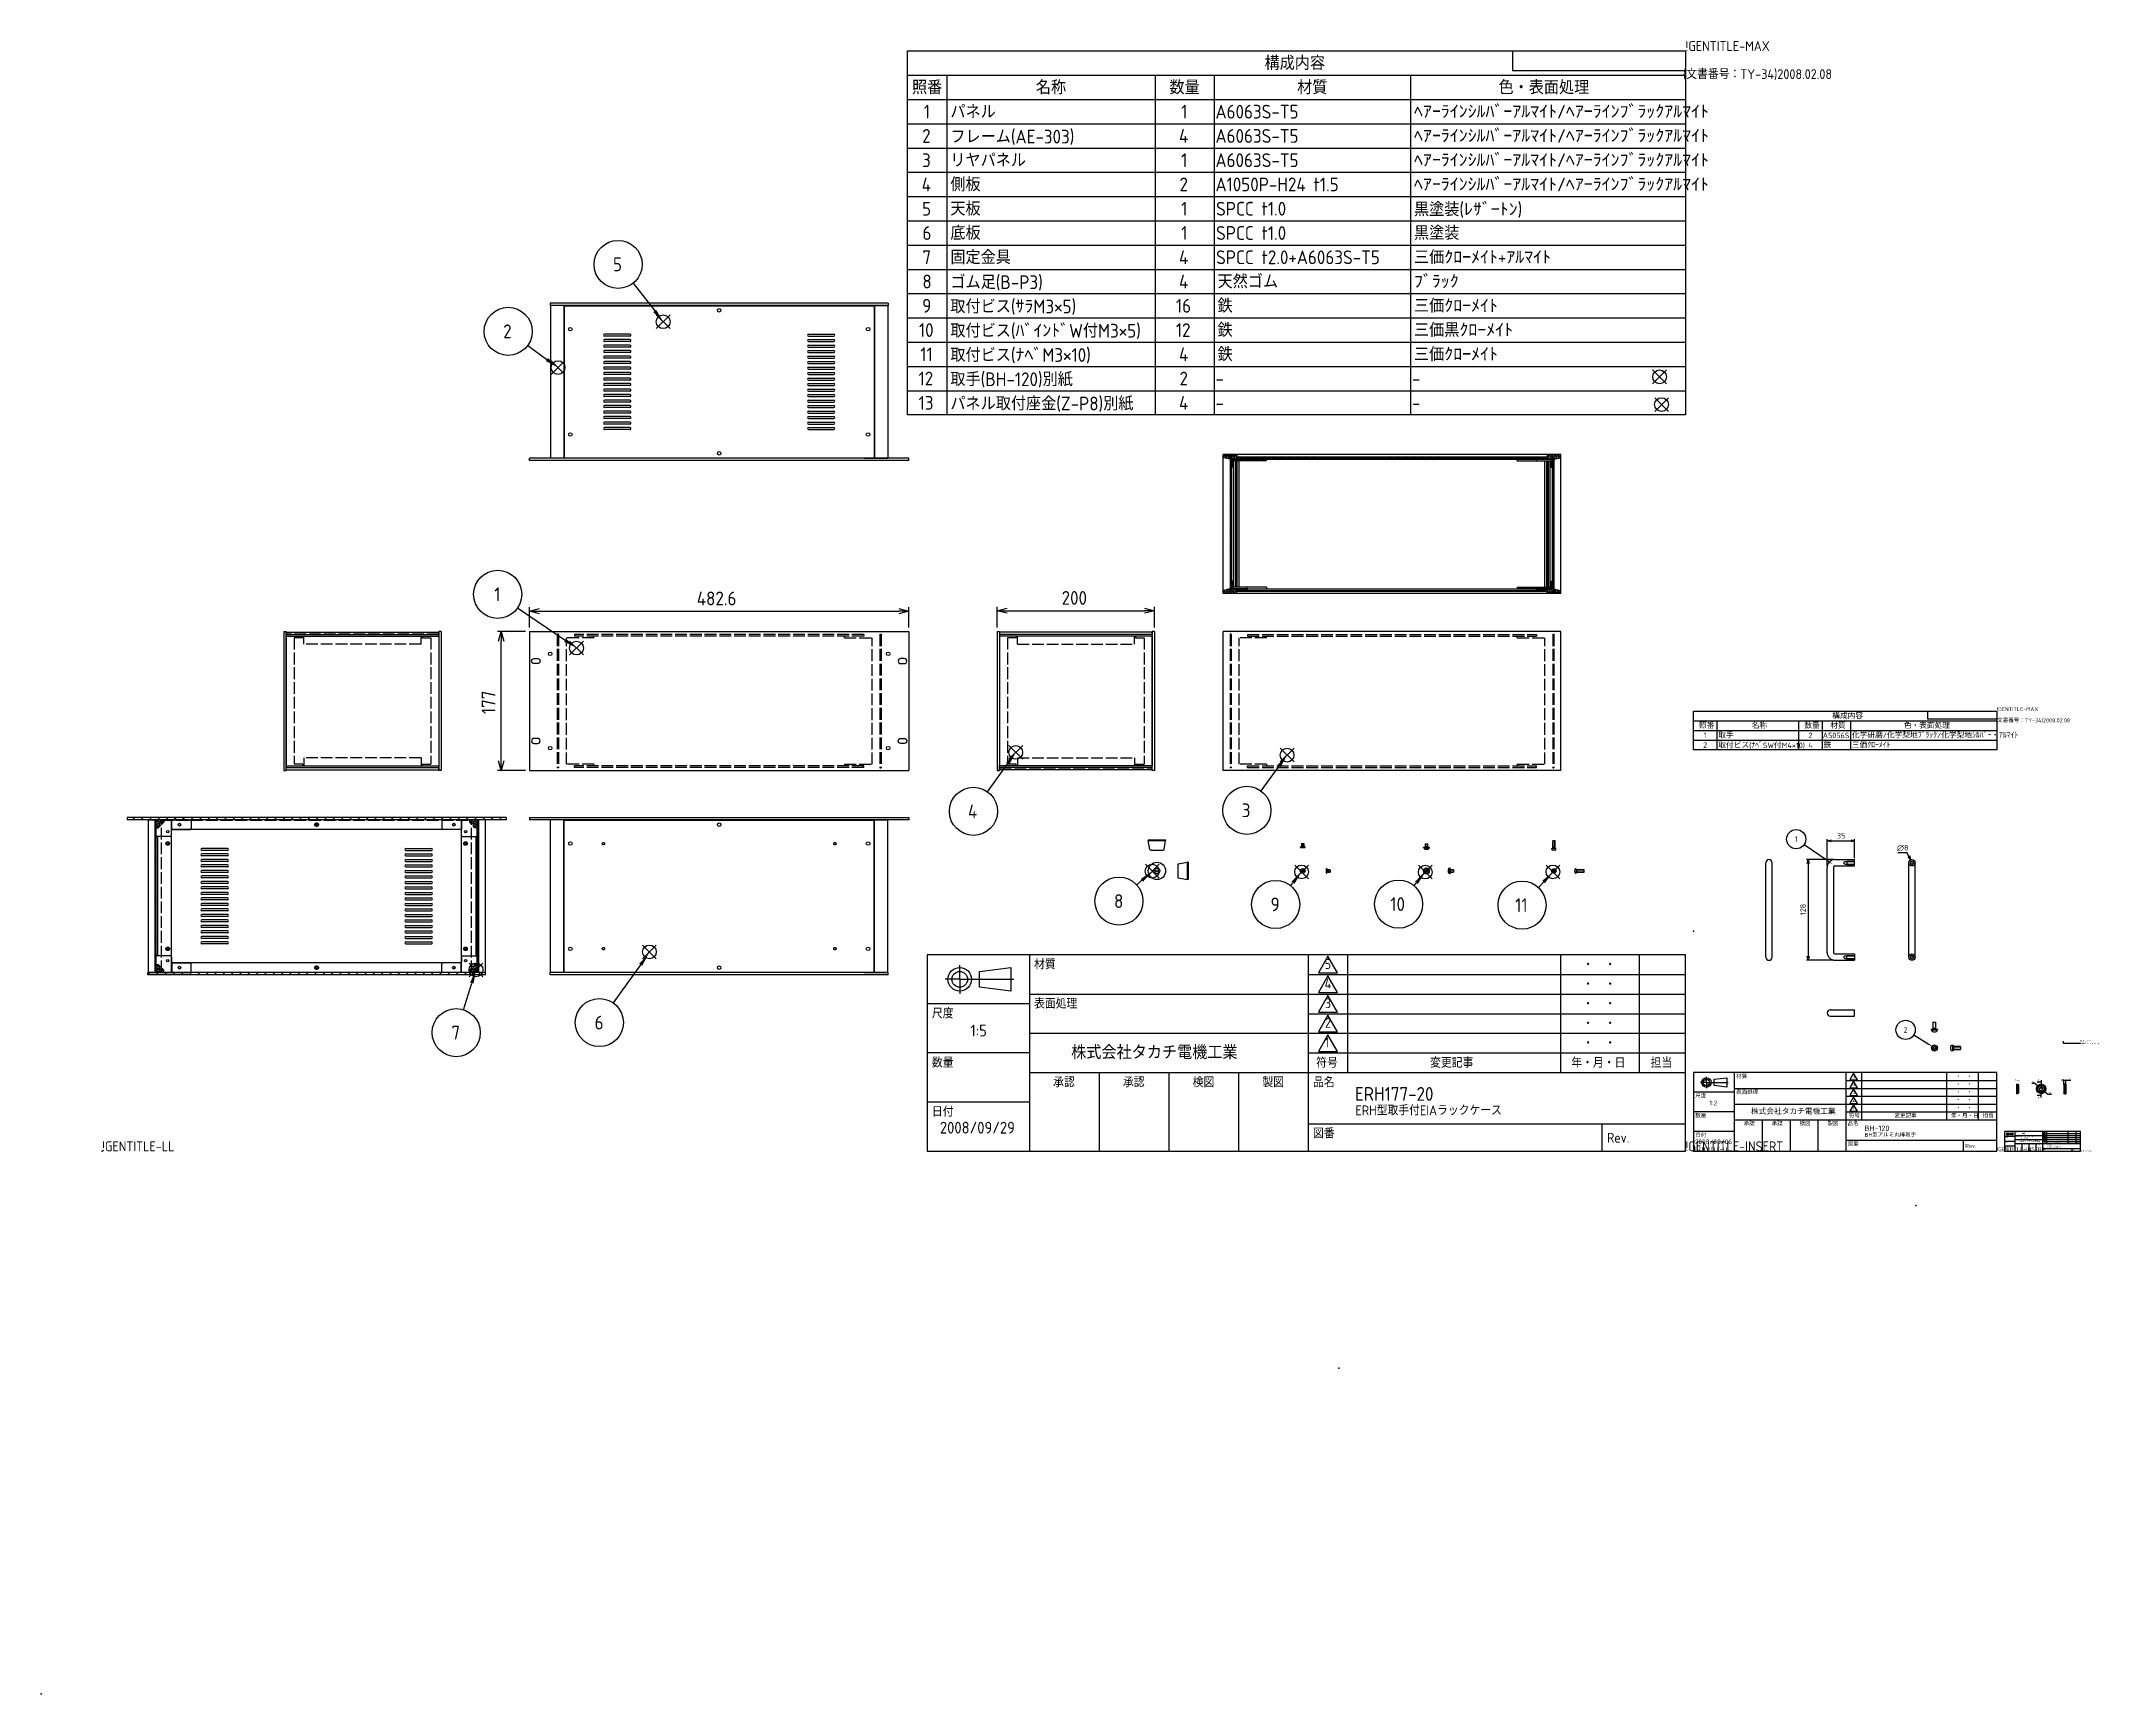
# Model space of a CAD drawing. Extents: x -78 to 2536, y -691 to 1413.
import ezdxf
from ezdxf.enums import TextEntityAlignment as Align

# ---------------------------------------------------------------- set-up
doc = ezdxf.new("R2010")
doc.units = 0
doc.header["$LTSCALE"] = 5
for name, pattern in [('AM_ISO02W050X2', [3.75, 3, -0.75]), ('AM_ISO08W050', [18, 12, -1.5, 3, -1.5]), ('CENTER', [2, 1.25, -0.25, 0.25, -0.25]), ('GEN7A', [6.875, 4.75, -0.875, 0.375, -0.875])]:
    doc.linetypes.add(name, pattern=pattern)
doc.layers.get('0').update_dxf_attribs({"linetype": 'CONTINUOUS'})
doc.layers.get('DEFPOINTS').update_dxf_attribs({"linetype": 'CONTINUOUS'})
for name, color, linetype in [('7A', 4, 'GEN7A'), ('AM_10', 7, 'AM_ISO08W050'), ('AM_12', 7, 'CONTINUOUS'), ('AM_5', 3, 'CONTINUOUS'), ('AM_8', 1, 'CONTINUOUS'), ('RAHM2', 1, 'CONTINUOUS'), ('Z-P', 7, 'CONTINUOUS'), ('側板', 7, 'CONTINUOUS'), ('側板0', 7, 'AM_ISO02W050X2'), ('取手', 7, 'CONTINUOUS'), ('取手0', 7, 'AM_ISO02W050X2'), ('固定金具', 6, 'CONTINUOUS'), ('固定金具0', 6, 'AM_ISO02W050X2'), ('天板', 3, 'CONTINUOUS'), ('天板0', 3, 'AM_ISO02W050X2'), ('底板', 4, 'CONTINUOUS'), ('底板0', 4, 'AM_ISO02W050X2'), ('ｺ_ﾑ足', 8, 'CONTINUOUS'), ('ﾋ_ｽ', 8, 'CONTINUOUS'), ('ﾋ_ｽ0', 8, 'AM_ISO02W050X2'), ('ﾌﾚ_ﾑ', 2, 'CONTINUOUS'), ('ﾌﾚ_ﾑ0', 2, 'AM_ISO02W050X2'), ('ﾌﾛﾝﾄﾊ_ﾈﾙ', 7, 'CONTINUOUS'), ('ﾌﾛﾝﾄﾊ_ﾈﾙ0', 7, 'AM_ISO02W050X2'), ('ﾘﾔﾊ_ﾈﾙ', 5, 'CONTINUOUS'), ('ﾘﾔﾊ_ﾈﾙ0', 5, 'AM_ISO02W050X2')]:
    doc.layers.add(name, color=color, linetype=linetype)
doc.styles.add('ACISOTS', font='isocp.shx', dxfattribs={"height": 1, "bigfont": 'extfont.shx'})
doc.styles.get("Standard").update_dxf_attribs({"font": 'ISOCP.SHX', "bigfont": 'EXTFONT.SHX'})
doc.styles.add('TAKACHI1', font='txt', dxfattribs={"height": 2.5})
doc.dimstyles.get("Standard").update_dxf_attribs({"dimtxt": 0.18, "dimasz": 0.18, "dimexe": 0.18, "dimexo": 0.0625, "dimgap": 0.09, "dimtad": 0, "dimtih": 1, "dimtoh": 1, "dimzin": 0, "dimcen": 0.09, "dimazin": 3, "dimtfac": 1, "dimtofl": 0, "dimtmove": 0, "dimatfit": 3})

msp = doc.modelspace()

# ---------------------------------------------------------------- blocks, each defined once
blk = doc.blocks.new('TK-A3')
for p, q in [((359, 280), (359, 275)), ((359, 275), (403, 275))]:
    blk.add_line(p, q)
for s, p in [('!GENTITLE-MAX', (403, 280)), ('(文書番号：TY-34)2008.02.08', (402.359, 272.859)), ('!GENTITLE-LL', (0, 0)), ('!GENTITLE-INSERT', (403, 0))]:
    blk.add_text(s, height=2.5).set_placement(p)
blk = doc.blocks.new('*U105')
at = {"layer": 'RAHM2'}
blk.add_text('日付', height=2.5, dxfattribs=at).set_placement((-191.8, 8.8))
blk = doc.blocks.new('*U106')
at = {"layer": 'RAHM2'}
blk.add_text('尺度', height=2.5, dxfattribs=at).set_placement((-191.8, 33.8))
blk = doc.blocks.new('*U107')
at = {"layer": 'RAHM2'}
blk.add_text('数量', height=2.5, dxfattribs=at).set_placement((-191.8, 21.3))
blk = doc.blocks.new('*U108')
at = {"layer": 'RAHM2'}
blk.add_text('表面処理', height=2.5, dxfattribs=at).set_placement((-165.8, 36.3))
blk = doc.blocks.new('*U109')
at = {"layer": 'RAHM2'}
blk.add_text('材質', height=2.5, dxfattribs=at).set_placement((-165.8, 46.3))
blk = doc.blocks.new('*U110')
blk.add_text('株式会社タカチ電機工業', height=3.5).set_placement((-156.36, 23.42))
blk = doc.blocks.new('*U111')
at = {"layer": 'RAHM2'}
blk.add_text('承認', height=2.5, dxfattribs=at).set_placement((-160.94, 16.3))
blk = doc.blocks.new('*U112')
at = {"layer": 'RAHM2'}
blk.add_text('承認', height=2.5, dxfattribs=at).set_placement((-143.19, 16.3))
blk = doc.blocks.new('*U113')
at = {"layer": 'RAHM2'}
blk.add_text('検図', height=2.5, dxfattribs=at).set_placement((-125.44, 16.3))
blk = doc.blocks.new('*U114')
at = {"layer": 'RAHM2'}
blk.add_text('製図', height=2.5, dxfattribs=at).set_placement((-107.69, 16.3))
blk = doc.blocks.new('*U115')
at = {"layer": 'RAHM2'}
blk.add_text('Rev.', height=2.5, dxfattribs=at).set_placement((-19.98, 2.18))
blk = doc.blocks.new('*U116')
at = {"layer": 'RAHM2'}
blk.add_text('図番', height=2.5, dxfattribs=at).set_placement((-94.8, 3.3))
blk = doc.blocks.new('*U117')
at = {"layer": 'RAHM2'}
blk.add_text('符号', height=2.5, dxfattribs=at).set_placement((-94, 21.25))
blk = doc.blocks.new('*U118')
at = {"layer": 'RAHM2'}
blk.add_text('品名', height=2.5, dxfattribs=at).set_placement((-94.8, 16.3))
blk = doc.blocks.new('*U119')
at = {"layer": 'RAHM2'}
blk.add_text('変更記事', height=2.5, dxfattribs=at).set_placement((-65, 21.25))
blk = doc.blocks.new('*U120')
at = {"layer": 'RAHM2'}
blk.add_text('・  ・   ', height=2.5, dxfattribs=at).set_placement((-26.16, 31.25))
blk = doc.blocks.new('*U121')
at = {"layer": 'RAHM2'}
blk.add_text('年・月・日', height=2.5, dxfattribs=at).set_placement((-29.06, 21.25))
blk = doc.blocks.new('*U122')
at = {"layer": 'RAHM2'}
blk.add_text('担当', height=2.5, dxfattribs=at).set_placement((-8.88, 21.25))
blk = doc.blocks.new('*U123')
at = {"layer": 'RAHM2'}
blk.add_text('・  ・   ', height=2.5, dxfattribs=at).set_placement((-26.16, 41.25))
blk = doc.blocks.new('*U124')
at = {"layer": 'RAHM2'}
blk.add_text('・  ・   ', height=2.5, dxfattribs=at).set_placement((-26.16, 36.25))
blk = doc.blocks.new('*U125')
at = {"layer": 'RAHM2'}
blk.add_text('・  ・   ', height=2.5, dxfattribs=at).set_placement((-26.16, 46.25))
blk = doc.blocks.new('*U126')
at = {"layer": 'RAHM2'}
blk.add_text('・  ・   ', height=2.5, dxfattribs=at).set_placement((-26.16, 26.25))
blk = doc.blocks.new('TK-TITLE')
for p, q in [((-193, 50), (-193, 0)), ((0, 50), (-193, 50)), ((-167, 50), (-167, 0)), ((-96, 50), (-96, 0)), ((0, 0), (0, 50)), ((-179.72, 45.75), (-171.72, 46.75)), ((-179.72, 41.75), (-179.72, 45.75)), ((-171.72, 46.75), (-171.72, 40.75)), ((-167, 37.5), (-193, 37.5)), ((-171.72, 40.75), (-179.72, 41.75)), ((-167, 40), (-96, 40)), ((-167, 30), (-96, 30)), ((-167, 25), (-193, 25)), ((-167, 20), (-96, 20)), ((-149.25, 20), (-149.25, 0)), ((-131.5, 20), (-131.5, 0)), ((-113.75, 20), (-113.75, 0)), ((-96, 20), (0, 20)), ((-167, 12.5), (-193, 12.5)), ((-96, 7), (0, 7)), ((-21.18, 0), (-21.18, 7)), ((-193, 0), (0, 0))]:
    blk.add_line(p, q)
for radius in [3, 2]:
    blk.add_circle((-184.72, 43.75), radius)
blk.add_point((-418.54, -138.11))
at = {"layer": '7A'}
for q in [(-184.72, 47.32), (-188.44, 43.75), (-170.94, 43.75), (-184.72, 40.04)]:
    blk.add_line((-184.72, 43.75), q, dxfattribs=at)
at = {"layer": 'RAHM2'}
for p, q in [((-91, 49.6), (-93.42, 45.4)), ((-88.58, 45.4), (-91, 49.6)), ((-86, 50), (-86, 20)), ((-31.82, 50), (-31.82, 20)), ((-11.82, 50), (-11.82, 20)), ((-96, 45), (0, 45)), ((-93.42, 45.4), (-88.58, 45.4)), ((-91, 44.6), (-93.42, 40.4)), ((-88.58, 40.4), (-91, 44.6)), ((-96, 40), (0, 40)), ((-93.42, 40.4), (-88.58, 40.4)), ((-91, 39.6), (-93.42, 35.4)), ((-88.58, 35.4), (-91, 39.6)), ((-96, 35), (0, 35)), ((-93.42, 35.4), (-88.58, 35.4)), ((-91, 34.6), (-93.42, 30.4)), ((-88.58, 30.4), (-91, 34.6)), ((-96, 30), (0, 30)), ((-93.42, 30.4), (-88.58, 30.4)), ((-91, 29.6), (-93.42, 25.4)), ((-88.58, 25.4), (-91, 29.6)), ((-96, 25), (0, 25)), ((-93.42, 25.4), (-88.58, 25.4))]:
    blk.add_line(p, q, dxfattribs=at)
for name in ['*U109', '*U125', '*U123', '*U108', '*U124', '*U106', '*U120', '*U110', '*U126', '*U107', '*U117', '*U119', '*U121', '*U122', '*U111', '*U112', '*U113', '*U114', '*U118', '*U105', '*U116', '*U115']:
    blk.add_blockref(name, (0, 0))
for tag, p, height in [('GEN-TITLE-MAT1', (-148.96, 43.3), 3), ('GEN-TITLE-MAT2', (-148.96, 33.3), 3), ('GEN-TITLE-DES1', (-84.14, 12.83), 3.5), ('GEN-TITLE-DES2', (-84, 9.15), 2.5), ('GEN-TITLE-NR1', (-84, 2), 3), ('GEN-TITLE-NR2', (-8, 1.71), 2.5)]:
    blk.add_attdef(tag, p, '', height=height)
for tag, p in [('GEN-TITLE-SCA', (-177.82, 28.3)), ('GEN-TITLE-QTY', (-175.61, 15.8))]:
    blk.add_attdef(tag, text='', height=3).set_placement(p, align=Align.BOTTOM_RIGHT)
blk.add_attdef('GEN-TITLE-DAT', text='', height=3).set_placement((-180.22, 3.59), align=Align.BOTTOM_CENTER)
for s, p in [('5', (-91, 45.65)), ('4', (-91, 40.65)), ('3', (-91, 35.65)), ('2', (-91, 30.65)), ('1', (-91.19, 25.65))]:
    blk.add_text(s, height=2.5, dxfattribs=at).set_placement(p, align=Align.BOTTOM_CENTER)
blk = doc.blocks.new('_OPEN30')
at = {"color": 0, "linetype": 'BYBLOCK'}
for p, q in [((-1, 0.27), (0, 0)), ((0, 0), (-1, -0.27)), ((0, 0), (-1, 0))]:
    blk.add_line(p, q, dxfattribs=at)
blk = doc.blocks.new('*U154')
at = {"layer": 'AM_5', "color": 2}
blk.add_text('177', height=17.5, rotation=90, dxfattribs=at).set_placement((500.5, 556.2))
blk = doc.blocks.new('*D11')
at = {"layer": 'AM_5'}
for p, q in [((539, 661.3), (503, 661.3)), ((508, 496.8), (508, 648.8)), ((539, 484.3), (503, 484.3))]:
    blk.add_line(p, q, dxfattribs=at)
at = {"layer": 'DEFPOINTS', "color": 0}
for p in [(508, 661.3), (544, 661.3), (544, 484.3)]:
    blk.add_point(p, dxfattribs=at)
blk.add_blockref('*U154', (0, 0))
at = {"layer": 'AM_5', "xscale": 12.5, "yscale": 12.5, "zscale": 12.5}
for p, rotation in [((508, 661.3), 90), ((508, 484.3), 270)]:
    blk.add_blockref('_OPEN30', p, dxfattribs=dict(at, rotation=rotation))
blk = doc.blocks.new('*S32')
at = {"layer": 'AM_12', "color": 4}
for p, q in [((594.9, 631.6), (612.4, 649.1)), ((594.9, 649.1), (612.4, 631.6))]:
    blk.add_line(p, q, dxfattribs=at)
blk.add_circle((603.7, 640.3), 8.75, dxfattribs=at)
blk = doc.blocks.new('*U173')
at = {"layer": 'AM_5', "color": 7, "style": 'ACISOTS'}
blk.add_text('1', height=17.5, dxfattribs=at).set_placement((499.1, 699.9))
blk = doc.blocks.new('*S33')
at = {"layer": 'AM_5', "color": 3}
blk.add_line((528.7, 691.4), (589.2, 650.2), dxfattribs=at)
blk.add_circle((503.4, 708.6), 30.6, dxfattribs=at)
blk.add_trace([(587.9, 648.3), (590.5, 652.1), (603.7, 640.3)], dxfattribs=at)
blk.add_blockref('*U173', (0, 0))
blk = doc.blocks.new('*S34')
at = {"layer": 'AM_12', "color": 4}
for p, q in [((571.5, 988.3), (589, 1005.8)), ((571.5, 1005.8), (589, 988.3))]:
    blk.add_line(p, q, dxfattribs=at)
blk.add_circle((580.2, 997.1), 8.75, dxfattribs=at)
blk = doc.blocks.new('*U174')
at = {"layer": 'AM_5', "color": 7, "style": 'ACISOTS'}
blk.add_text('2', height=17.5, dxfattribs=at).set_placement((510.4, 1034.5))
blk = doc.blocks.new('*S35')
at = {"layer": 'AM_5', "color": 3}
blk.add_line((541.6, 1025.2), (566.1, 1007.4), dxfattribs=at)
blk.add_circle((516.8, 1043.2), 30.6, dxfattribs=at)
blk.add_trace([(564.7, 1005.5), (567.4, 1009.3), (580.2, 997.1)], dxfattribs=at)
blk.add_blockref('*U174', (0, 0))
blk = doc.blocks.new('*S36')
at = {"layer": 'AM_12', "color": 4}
for p, q in [((1499.3, 495.3), (1516.8, 512.8)), ((1499.3, 512.8), (1516.8, 495.3))]:
    blk.add_line(p, q, dxfattribs=at)
blk.add_circle((1508, 504), 8.75, dxfattribs=at)
blk = doc.blocks.new('*U175')
at = {"layer": 'AM_5', "color": 7, "style": 'ACISOTS'}
blk.add_text('3', height=17.5, dxfattribs=at).set_placement((1450.3, 425))
blk = doc.blocks.new('*S37')
at = {"layer": 'AM_5', "color": 3}
blk.add_line((1474.8, 458.5), (1497.7, 489.9), dxfattribs=at)
blk.add_circle((1456.8, 433.7), 30.6, dxfattribs=at)
blk.add_trace([(1499.6, 488.5), (1495.8, 491.3), (1508, 504)], dxfattribs=at)
blk.add_blockref('*U175', (0, 0))
blk = doc.blocks.new('*S38')
at = {"layer": 'AM_12', "color": 4}
for p, q in [((1154, 498.8), (1171.5, 516.3)), ((1154, 516.3), (1171.5, 498.8))]:
    blk.add_line(p, q, dxfattribs=at)
blk.add_circle((1162.7, 507.5), 8.75, dxfattribs=at)
blk = doc.blocks.new('*U176')
at = {"layer": 'AM_5', "color": 7, "style": 'ACISOTS'}
blk.add_text('4', height=17.5, dxfattribs=at).set_placement((1101.9, 423.7))
blk = doc.blocks.new('*S39')
at = {"layer": 'AM_5', "color": 3}
blk.add_line((1126.8, 457.4), (1152.5, 493.3), dxfattribs=at)
blk.add_circle((1108.9, 432.5), 30.6, dxfattribs=at)
blk.add_trace([(1154.4, 492), (1150.7, 494.6), (1162.7, 507.5)], dxfattribs=at)
blk.add_blockref('*U176', (0, 0))
blk = doc.blocks.new('*S40')
at = {"layer": 'AM_12', "color": 4}
for p, q in [((705.2, 1046.8), (722.7, 1064.3)), ((705.2, 1064.3), (722.7, 1046.8))]:
    blk.add_line(p, q, dxfattribs=at)
blk.add_circle((714, 1055.5), 8.75, dxfattribs=at)
blk = doc.blocks.new('*U177')
at = {"layer": 'AM_5', "color": 7, "style": 'ACISOTS'}
blk.add_text('5', height=17.5, dxfattribs=at).set_placement((650.2, 1119.7))
blk = doc.blocks.new('*S41')
at = {"layer": 'AM_5', "color": 3}
blk.add_line((675.6, 1104.4), (703.2, 1069.3), dxfattribs=at)
blk.add_circle((656.7, 1128.4), 30.6, dxfattribs=at)
blk.add_trace([(701.4, 1067.8), (705, 1070.7), (714, 1055.5)], dxfattribs=at)
blk.add_blockref('*U177', (0, 0))
blk = doc.blocks.new('*S42')
at = {"layer": 'AM_12', "color": 4}
for p, q in [((687.6, 244.8), (705.1, 262.3)), ((687.6, 262.3), (705.1, 244.8))]:
    blk.add_line(p, q, dxfattribs=at)
blk.add_circle((696.4, 253.6), 8.75, dxfattribs=at)
blk = doc.blocks.new('*U178')
at = {"layer": 'AM_5', "color": 7, "style": 'ACISOTS'}
blk.add_text('6', height=17.5, dxfattribs=at).set_placement((626.8, 154.9))
blk = doc.blocks.new('*S43')
at = {"layer": 'AM_5', "color": 3}
blk.add_line((650.6, 188.6), (685.4, 237.2), dxfattribs=at)
blk.add_circle((632.8, 163.7), 30.6, dxfattribs=at)
blk.add_trace([(687.3, 235.9), (683.5, 238.6), (695.6, 251.5)], dxfattribs=at)
blk.add_blockref('*U178', (0, 0))
blk = doc.blocks.new('*S44')
at = {"layer": 'AM_12', "color": 4}
for p, q in [((1327.6, 347.6), (1345.1, 365.1)), ((1327.6, 365.1), (1345.1, 347.6))]:
    blk.add_line(p, q, dxfattribs=at)
blk.add_circle((1336.3, 356.4), 8.75, dxfattribs=at)
blk = doc.blocks.new('*U179')
at = {"layer": 'AM_5', "color": 7, "style": 'ACISOTS'}
blk.add_text('8', height=17.5, dxfattribs=at).set_placement((1287.8, 309.5))
blk = doc.blocks.new('*S45')
at = {"layer": 'AM_5', "color": 3}
blk.add_line((1316.7, 338.8), (1323.3, 344.7), dxfattribs=at)
blk.add_circle((1294, 318.3), 30.6, dxfattribs=at)
blk.add_trace([(1324.8, 343), (1321.8, 346.4), (1336.3, 356.4)], dxfattribs=at)
blk.add_blockref('*U179', (0, 0))
blk = doc.blocks.new('A$C50AE65D7')
at = {"layer": 'ﾋ_ｽ'}
for p, q in [((-0.5, 3.1), (-1.8, 3)), ((-1.8, 3), (-1.8, -3)), ((-0.5, -3.9), (-0.5, 3.9)), ((-0.5, 3.9), (0, 3.9)), ((0, -3.9), (0, 3.9)), ((0, 1.3), (0.7, 1.5)), ((4.5, 1.5), (0.7, 1.5)), ((0.7, -1.5), (0.7, 1.5)), ((4.5, 1.5), (4.5, -1.5)), ((-0.5, -3.1), (-1.8, -3)), ((-0.5, -3.9), (0, -3.9)), ((0, -1.3), (0.7, -1.5)), ((0.7, -1.5), (4.5, -1.5))]:
    blk.add_line(p, q, dxfattribs=at)
blk.add_arc((5.6, 0), 7.98, 157.6435, 202.3565, dxfattribs=at)
at = {"layer": 'ﾋ_ｽ0'}
for p, q in [((0, 1.2), (4.5, 1.2)), ((0, -1.2), (4.5, -1.2))]:
    blk.add_line(p, q, dxfattribs=at)
blk = doc.blocks.new('A$C39DF21C5')
at = {"layer": 'ﾋ_ｽ'}
for p, q in [((-1.9, -0.4), (-1.9, 0.4)), ((-1.9, 0.4), (-1.6, 0.4)), ((-0.4, 1.6), (-0.4, 1.8)), ((-0.4, 1.8), (0.4, 1.8)), ((0.4, 1.8), (0.4, 1.6)), ((1.6, 0.4), (1.8, 0.4)), ((1.8, 0.4), (1.8, -0.4)), ((-1.6, -0.4), (-1.9, -0.4)), ((-0.4, -1.9), (-0.4, -1.6)), ((0.4, -1.9), (-0.4, -1.9)), ((0.4, -1.6), (0.4, -1.9)), ((1.8, -0.4), (1.6, -0.4))]:
    blk.add_line(p, q, dxfattribs=at)
for radius in [3.9, 3.15]:
    blk.add_circle((0, 0), radius, dxfattribs=at)
for centre, start, end in [((-1.6, 1.6), 270, 0), ((1.6, 1.6), 180, 270), ((-1.6, -1.6), 0, 90), ((1.6, -1.6), 90, 180)]:
    blk.add_arc(centre, 1.18, start, end, dxfattribs=at)
blk = doc.blocks.new('A$C52644786')
at = {"layer": 'ﾋ_ｽ'}
for p, q in [((0, 3), (0, -3)), ((0, 3), (0.2, 3)), ((1.9, 1.3), (0.2, 3)), ((0.2, -3), (0.2, 3)), ((2.8, 1.5), (2, 1.3)), ((5, 1.5), (2.8, 1.5)), ((2.8, -1.5), (2.8, 1.5)), ((5, 1.5), (5, -1.5)), ((0, -3), (0.2, -3)), ((0.2, -3), (1.9, -1.3)), ((2, -1.3), (2.8, -1.5)), ((2.8, -1.5), (5, -1.5))]:
    blk.add_line(p, q, dxfattribs=at)
for centre, start, end in [((2.1, 1.6), 225, 270), ((2.1, -1.5), 90, 135)]:
    blk.add_arc(centre, 0.3, start, end, dxfattribs=at)
at = {"layer": 'ﾋ_ｽ0'}
for p, q in [((1.8, -1.5), (1.8, 1.5)), ((2.1, 1.2), (5, 1.2)), ((5, -1.2), (2.1, -1.2))]:
    blk.add_line(p, q, dxfattribs=at)
blk = doc.blocks.new('A$C768F0215')
at = {"layer": 'ﾋ_ｽ'}
for p, q in [((-1.8, 0.4), (-1.6, 0.4)), ((-1.8, -0.4), (-1.8, 0.4)), ((-0.4, 1.6), (-0.4, 1.8)), ((-0.4, 1.8), (0.4, 1.8)), ((0.4, 1.8), (0.4, 1.6)), ((1.6, 0.4), (1.8, 0.4)), ((1.8, 0.4), (1.8, -0.4)), ((-1.6, -0.4), (-1.8, -0.4)), ((-0.4, -1.8), (-0.4, -1.6)), ((0.4, -1.8), (-0.4, -1.8)), ((0.4, -1.6), (0.4, -1.8)), ((1.8, -0.4), (1.6, -0.4))]:
    blk.add_line(p, q, dxfattribs=at)
blk.add_circle((0, 0), 3, dxfattribs=at)
for centre, start, end in [((-1.6, 1.6), 270, 0), ((1.6, 1.6), 180, 270), ((-1.6, -1.6), 0, 90), ((1.6, -1.6), 90, 180)]:
    blk.add_arc(centre, 1.15, start, end, dxfattribs=at)
blk = doc.blocks.new('A$C0F2A7595')
at = {"layer": 'ﾋ_ｽ'}
for p, q in [((-1.8, -0.4), (-1.8, 0.4)), ((-1.8, 0.4), (-1.6, 0.4)), ((-0.4, 1.8), (0.4, 1.8)), ((-0.4, 1.6), (-0.4, 1.8)), ((0.4, 1.8), (0.4, 1.6)), ((1.6, 0.4), (1.8, 0.4)), ((1.8, 0.4), (1.8, -0.4)), ((-1.6, -0.4), (-1.8, -0.4)), ((-0.4, -1.8), (-0.4, -1.6)), ((0.4, -1.8), (-0.4, -1.8)), ((0.4, -1.6), (0.4, -1.8)), ((1.8, -0.4), (1.6, -0.4))]:
    blk.add_line(p, q, dxfattribs=at)
blk.add_circle((0, 0), 2.75, dxfattribs=at)
for centre, start, end in [((-1.6, 1.6), 270, 0), ((1.6, 1.6), 180, 270), ((-1.6, -1.6), 0, 90), ((1.6, -1.6), 90, 180)]:
    blk.add_arc(centre, 1.15, start, end, dxfattribs=at)
blk = doc.blocks.new('A$C07ED1ECE')
at = {"layer": 'ﾋ_ｽ'}
for p, q in [((-0.8, 2.7), (0, 2.7)), ((0, 2.7), (0, -2.7)), ((0.1, 1.2), (1.2, 1.5)), ((10, 1.5), (1.2, 1.5)), ((1.2, -1.5), (1.2, 1.5)), ((10, -1.5), (10, 1.5)), ((-0.8, -2.7), (0, -2.7)), ((0.1, -1.2), (1.2, -1.5)), ((1.2, -1.5), (10, -1.5))]:
    blk.add_line(p, q, dxfattribs=at)
for centre, radius, start, end in [((5, 0), 7, 163.743, 196.257), ((-0.8, 1.7), 1, 95, 163.743), ((0.1, 1.3), 0.1, 180, 283.4957), ((-0.8, -1.7), 1, 196.257, 265), ((0.1, -1.3), 0.1, 76.5043, 180)]:
    blk.add_arc(centre, radius, start, end, dxfattribs=at)
at = {"layer": 'ﾋ_ｽ0'}
for p, q in [((0, 1.2), (10, 1.2)), ((0, -1.2), (10, -1.2))]:
    blk.add_line(p, q, dxfattribs=at)
blk = doc.blocks.new('*S46')
at = {"layer": 'AM_12', "color": 4}
for p, q in [((1517.7, 346.5), (1535.2, 364)), ((1517.7, 364), (1535.2, 346.5))]:
    blk.add_line(p, q, dxfattribs=at)
blk.add_circle((1526.5, 355.3), 8.75, dxfattribs=at)
blk = doc.blocks.new('*U180')
at = {"layer": 'AM_5', "color": 7, "style": 'ACISOTS'}
blk.add_text('9', height=17.5, dxfattribs=at).set_placement((1487, 305.3))
blk = doc.blocks.new('*S47')
at = {"layer": 'AM_5', "color": 3}
blk.add_line((1512.6, 337.9), (1515.5, 341.6), dxfattribs=at)
blk.add_circle((1493.4, 314), 30.6, dxfattribs=at)
blk.add_trace([(1517.3, 340.2), (1513.7, 343), (1526.5, 355.3)], dxfattribs=at)
blk.add_blockref('*U180', (0, 0))
blk = doc.blocks.new('*S48')
at = {"layer": 'AM_12', "color": 4}
for p, q in [((1675.2, 346.4), (1692.7, 363.9)), ((1675.2, 363.9), (1692.7, 346.4))]:
    blk.add_line(p, q, dxfattribs=at)
blk.add_circle((1683.9, 355.2), 8.75, dxfattribs=at)
blk = doc.blocks.new('*U181')
at = {"layer": 'AM_5', "color": 7, "style": 'ACISOTS'}
blk.add_text('10', height=17.5, dxfattribs=at).set_placement((1639.4, 305.7))
blk = doc.blocks.new('*S49')
at = {"layer": 'AM_5', "color": 3}
blk.add_line((1669.5, 337.9), (1672.7, 341.7), dxfattribs=at)
blk.add_circle((1649.9, 314.4), 30.6, dxfattribs=at)
blk.add_trace([(1674.4, 340.2), (1670.9, 343.2), (1683.9, 355.2)], dxfattribs=at)
blk.add_blockref('*U181', (0, 0))
blk = doc.blocks.new('*S50')
at = {"layer": 'AM_12', "color": 4}
for p, q in [((1837.5, 346.6), (1855, 364.1)), ((1837.5, 364.1), (1855, 346.6))]:
    blk.add_line(p, q, dxfattribs=at)
blk.add_circle((1846.3, 355.3), 8.75, dxfattribs=at)
blk = doc.blocks.new('*U182')
at = {"layer": 'AM_5', "color": 7, "style": 'ACISOTS'}
blk.add_text('11', height=17.5, dxfattribs=at).set_placement((1798.3, 304.4))
blk = doc.blocks.new('*S51')
at = {"layer": 'AM_5', "color": 3}
blk.add_line((1827.9, 335.6), (1834.4, 342.5), dxfattribs=at)
blk.add_circle((1807, 313.1), 30.6, dxfattribs=at)
blk.add_trace([(1836.1, 341), (1832.7, 344.1), (1846.3, 355.3)], dxfattribs=at)
blk.add_blockref('*U182', (0, 0))
blk = doc.blocks.new('*U155')
at = {"layer": 'AM_5', "color": 2}
blk.add_text('482.6', height=17.5, dxfattribs=at).set_placement((756.8, 694.6))
blk = doc.blocks.new('*D18')
at = {"layer": 'AM_5'}
for p, q in [((544, 666.3), (544, 692.1)), ((556.5, 687.1), (1014.1, 687.1)), ((1026.6, 666.3), (1026.6, 692.1))]:
    blk.add_line(p, q, dxfattribs=at)
at = {"layer": 'DEFPOINTS', "color": 0}
for p in [(1026.6, 687.1), (544, 661.3), (1026.6, 661.3)]:
    blk.add_point(p, dxfattribs=at)
blk.add_blockref('*U155', (0, 0))
at = {"layer": 'AM_5', "xscale": 12.5, "yscale": 12.5, "zscale": 12.5, "rotation": 180}
blk.add_blockref('_OPEN30', (544, 687.1), dxfattribs=at)
at = {"layer": 'AM_5', "xscale": 12.5, "yscale": 12.5, "zscale": 12.5}
blk.add_blockref('_OPEN30', (1026.6, 687.1), dxfattribs=at)
blk = doc.blocks.new('*S52')
at = {"layer": 'AM_12', "color": 4}
for p, q in [((467, 221.9), (484.5, 239.4)), ((467, 239.4), (484.5, 221.9))]:
    blk.add_line(p, q, dxfattribs=at)
blk.add_circle((475.8, 230.7), 8.75, dxfattribs=at)
blk = doc.blocks.new('*U183')
at = {"layer": 'AM_5', "color": 7, "style": 'ACISOTS'}
blk.add_text('7', height=17.5, dxfattribs=at).set_placement((444.5, 142.1))
blk = doc.blocks.new('*S53')
at = {"layer": 'AM_5', "color": 3}
blk.add_line((459.9, 180.1), (470.5, 214), dxfattribs=at)
blk.add_circle((450.6, 150.9), 30.6, dxfattribs=at)
blk.add_trace([(472.7, 213.3), (468.3, 214.7), (475.8, 230.7)], dxfattribs=at)
blk.add_blockref('*U183', (0, 0))
blk = doc.blocks.new('*U184')
at = {"color": 2, "style": 'ACISOTS'}
blk.add_text('1', height=17.5, dxfattribs=at).set_placement((1045.625, 1314))
blk = doc.blocks.new('*U185')
at = {"color": 2, "style": 'ACISOTS'}
blk.add_text('パネル', height=17.5, dxfattribs=at).set_placement((1079.5, 1314))
blk = doc.blocks.new('*U186')
at = {"color": 2, "style": 'ACISOTS'}
blk.add_text('1', height=17.5, dxfattribs=at).set_placement((1373.125, 1314))
blk = doc.blocks.new('*U187')
at = {"color": 2, "style": 'ACISOTS'}
blk.add_text('A6063S-T5', height=17.5, dxfattribs=at).set_placement((1416.875, 1314))
blk = doc.blocks.new('*U188')
at = {"color": 2, "style": 'ACISOTS'}
blk.add_text('ﾍｱｰﾗｲﾝｼﾙﾊﾞｰｱﾙﾏｲﾄ/ﾍｱｰﾗｲﾝﾌﾞﾗｯｸｱﾙﾏｲﾄ', height=17.5, dxfattribs=at).set_placement((1669.5, 1314))
blk = doc.blocks.new('*U189')
at = {"color": 2, "style": 'ACISOTS'}
blk.add_text('2', height=17.5, dxfattribs=at).set_placement((1043.6, 1283.1))
blk = doc.blocks.new('*U190')
at = {"color": 2, "style": 'ACISOTS'}
blk.add_text('フレーム(AE-303)', height=17.5, dxfattribs=at).set_placement((1079.5, 1282.25))
blk = doc.blocks.new('*U191')
at = {"color": 2, "style": 'ACISOTS'}
blk.add_text('4', height=17.5, dxfattribs=at).set_placement((1370.5, 1283.125))
blk = doc.blocks.new('*U192')
at = {"color": 2, "style": 'ACISOTS'}
blk.add_text('A6063S-T5', height=17.5, dxfattribs=at).set_placement((1416.875, 1283.125))
blk = doc.blocks.new('*U193')
at = {"color": 2, "style": 'ACISOTS'}
blk.add_text('ﾍｱｰﾗｲﾝｼﾙﾊﾞｰｱﾙﾏｲﾄ/ﾍｱｰﾗｲﾝﾌﾞﾗｯｸｱﾙﾏｲﾄ', height=17.5, dxfattribs=at).set_placement((1669.5, 1283.125))
blk = doc.blocks.new('*U194')
at = {"color": 2, "style": 'ACISOTS'}
blk.add_text('3', height=17.5, dxfattribs=at).set_placement((1043.5, 1252.2))
blk = doc.blocks.new('*U195')
at = {"color": 2, "style": 'ACISOTS'}
blk.add_text('リヤパネル', height=17.5, dxfattribs=at).set_placement((1079.5, 1252.25))
blk = doc.blocks.new('*U196')
at = {"color": 2, "style": 'ACISOTS'}
blk.add_text('1', height=17.5, dxfattribs=at).set_placement((1373.125, 1252.25))
blk = doc.blocks.new('*U197')
at = {"color": 2, "style": 'ACISOTS'}
blk.add_text('A6063S-T5', height=17.5, dxfattribs=at).set_placement((1416.875, 1252.25))
blk = doc.blocks.new('*U198')
at = {"color": 2, "style": 'ACISOTS'}
blk.add_text('ﾍｱｰﾗｲﾝｼﾙﾊﾞｰｱﾙﾏｲﾄ/ﾍｱｰﾗｲﾝﾌﾞﾗｯｸｱﾙﾏｲﾄ', height=17.5, dxfattribs=at).set_placement((1669.5, 1252.25))
blk = doc.blocks.new('*U199')
at = {"color": 2, "style": 'ACISOTS'}
blk.add_text('4', height=17.5, dxfattribs=at).set_placement((1043, 1221.375))
blk = doc.blocks.new('*U200')
at = {"color": 2, "style": 'ACISOTS'}
blk.add_text('側板', height=17.5, dxfattribs=at).set_placement((1079.5, 1221.375))
blk = doc.blocks.new('*U201')
at = {"color": 2, "style": 'ACISOTS'}
blk.add_text('2', height=17.5, dxfattribs=at).set_placement((1371.1, 1221.4))
blk = doc.blocks.new('*U202')
at = {"color": 2, "style": 'ACISOTS'}
blk.add_text('A1050P-H24 t1.5', height=17.5, dxfattribs=at).set_placement((1416.9, 1221.4))
blk = doc.blocks.new('*U203')
at = {"color": 2, "style": 'ACISOTS'}
blk.add_text('ﾍｱｰﾗｲﾝｼﾙﾊﾞｰｱﾙﾏｲﾄ/ﾍｱｰﾗｲﾝﾌﾞﾗｯｸｱﾙﾏｲﾄ', height=17.5, dxfattribs=at).set_placement((1669.5, 1221.375))
blk = doc.blocks.new('*U204')
at = {"color": 2, "style": 'ACISOTS'}
blk.add_text('5', height=17.5, dxfattribs=at).set_placement((1043.5, 1190.5))
blk = doc.blocks.new('*U205')
at = {"color": 2, "style": 'ACISOTS'}
blk.add_text('天板', height=17.5, dxfattribs=at).set_placement((1079.5, 1190.5))
blk = doc.blocks.new('*U206')
at = {"color": 2, "style": 'ACISOTS'}
blk.add_text('1', height=17.5, dxfattribs=at).set_placement((1373.125, 1190.5))
blk = doc.blocks.new('*U207')
at = {"color": 2, "style": 'ACISOTS'}
blk.add_text('SPCC t1.0', height=17.5, dxfattribs=at).set_placement((1417.6, 1190.5))
blk = doc.blocks.new('*U208')
at = {"color": 2, "style": 'ACISOTS'}
blk.add_text('黒塗装(ﾚｻﾞｰﾄﾝ)', height=17.5, dxfattribs=at).set_placement((1669.5, 1189.625))
blk = doc.blocks.new('*U209')
at = {"color": 2, "style": 'ACISOTS'}
blk.add_text('6', height=17.5, dxfattribs=at).set_placement((1044, 1159.6))
blk = doc.blocks.new('*U210')
at = {"color": 2, "style": 'ACISOTS'}
blk.add_text('底板', height=17.5, dxfattribs=at).set_placement((1079.5, 1159.625))
blk = doc.blocks.new('*U211')
at = {"color": 2, "style": 'ACISOTS'}
blk.add_text('1', height=17.5, dxfattribs=at).set_placement((1373.125, 1159.625))
blk = doc.blocks.new('*U212')
at = {"color": 2, "style": 'ACISOTS'}
blk.add_text('SPCC t1.0', height=17.5, dxfattribs=at).set_placement((1417.6, 1159.6))
blk = doc.blocks.new('*U213')
at = {"color": 2, "style": 'ACISOTS'}
blk.add_text('黒塗装', height=17.5, dxfattribs=at).set_placement((1669.5, 1159.625))
blk = doc.blocks.new('*U214')
at = {"color": 2, "style": 'ACISOTS'}
blk.add_text('7', height=17.5, dxfattribs=at).set_placement((1043.875, 1128.75))
blk = doc.blocks.new('*U215')
at = {"color": 2, "style": 'ACISOTS'}
blk.add_text('固定金具', height=17.5, dxfattribs=at).set_placement((1079.5, 1128.75))
blk = doc.blocks.new('*U216')
at = {"color": 2, "style": 'ACISOTS'}
blk.add_text('4', height=17.5, dxfattribs=at).set_placement((1370.5, 1128.75))
blk = doc.blocks.new('*U217')
at = {"color": 2, "style": 'ACISOTS'}
blk.add_text('SPCC t2.0+A6063S-T5', height=17.5, dxfattribs=at).set_placement((1417.6, 1128.7))
blk = doc.blocks.new('*U218')
at = {"color": 2, "style": 'ACISOTS'}
blk.add_text('三価ｸﾛｰﾒｲﾄ+ｱﾙﾏｲﾄ', height=17.5, dxfattribs=at).set_placement((1669.5, 1128.75))
blk = doc.blocks.new('*U219')
at = {"color": 2, "style": 'ACISOTS'}
blk.add_text('8', height=17.5, dxfattribs=at).set_placement((1043.875, 1097.875))
blk = doc.blocks.new('*U220')
at = {"color": 2, "style": 'ACISOTS'}
blk.add_text('ゴム足(B-P3)', height=17.5, dxfattribs=at).set_placement((1079.5, 1097))
blk = doc.blocks.new('*U221')
at = {"color": 2, "style": 'ACISOTS'}
blk.add_text('4', height=17.5, dxfattribs=at).set_placement((1370.5, 1097.875))
blk = doc.blocks.new('*U222')
at = {"color": 2, "style": 'ACISOTS'}
blk.add_text('天然ゴム', height=17.5, dxfattribs=at).set_placement((1419.5, 1097.875))
blk = doc.blocks.new('*U223')
at = {"color": 2, "style": 'ACISOTS'}
blk.add_text('ﾌﾞﾗｯｸ', height=17.5, dxfattribs=at).set_placement((1669.5, 1097.875))
blk = doc.blocks.new('*U224')
at = {"color": 2, "style": 'ACISOTS'}
blk.add_text('9', height=17.5, dxfattribs=at).set_placement((1043.6, 1067))
blk = doc.blocks.new('*U225')
at = {"color": 2, "style": 'ACISOTS'}
blk.add_text('取付ビス(ｻﾗM3×5)', height=17.5, dxfattribs=at).set_placement((1079.5, 1066.125))
blk = doc.blocks.new('*U226')
at = {"color": 2, "style": 'ACISOTS'}
blk.add_text('16', height=17.5, dxfattribs=at).set_placement((1366.6, 1067))
blk = doc.blocks.new('*U227')
at = {"color": 2, "style": 'ACISOTS'}
blk.add_text('鉄', height=17.5, dxfattribs=at).set_placement((1419.5, 1067))
blk = doc.blocks.new('*U228')
at = {"color": 2, "style": 'ACISOTS'}
blk.add_text('三価ｸﾛｰﾒｲﾄ', height=17.5, dxfattribs=at).set_placement((1669.5, 1067))
blk = doc.blocks.new('*U229')
at = {"color": 2, "style": 'ACISOTS'}
blk.add_text('10', height=17.5, dxfattribs=at).set_placement((1039.5, 1036.1))
blk = doc.blocks.new('*U230')
at = {"color": 2, "style": 'ACISOTS'}
blk.add_text('取付ビス(ﾊﾞｲﾝﾄﾞW付M3×5)', height=17.5, dxfattribs=at).set_placement((1079.5, 1035.25))
blk = doc.blocks.new('*U231')
at = {"color": 2, "style": 'ACISOTS'}
blk.add_text('12', height=17.5, dxfattribs=at).set_placement((1366.5, 1036.1))
blk = doc.blocks.new('*U232')
at = {"color": 2, "style": 'ACISOTS'}
blk.add_text('鉄', height=17.5, dxfattribs=at).set_placement((1419.5, 1036.125))
blk = doc.blocks.new('*U233')
at = {"color": 2, "style": 'ACISOTS'}
blk.add_text('三価黒ｸﾛｰﾒｲﾄ', height=17.5, dxfattribs=at).set_placement((1669.5, 1036.125))
blk = doc.blocks.new('*U234')
at = {"color": 2, "style": 'ACISOTS'}
blk.add_text('11', height=17.5, dxfattribs=at).set_placement((1041.25, 1005.25))
blk = doc.blocks.new('*U235')
at = {"color": 2, "style": 'ACISOTS'}
blk.add_text('取付ビス(ﾅﾍﾞM3×10)', height=17.5, dxfattribs=at).set_placement((1079.5, 1004.375))
blk = doc.blocks.new('*U236')
at = {"color": 2, "style": 'ACISOTS'}
blk.add_text('4', height=17.5, dxfattribs=at).set_placement((1370.5, 1005.25))
blk = doc.blocks.new('*U237')
at = {"color": 2, "style": 'ACISOTS'}
blk.add_text('鉄', height=17.5, dxfattribs=at).set_placement((1419.5, 1005.25))
blk = doc.blocks.new('*U238')
at = {"color": 2, "style": 'ACISOTS'}
blk.add_text('三価ｸﾛｰﾒｲﾄ', height=17.5, dxfattribs=at).set_placement((1669.5, 1005.25))
blk = doc.blocks.new('*U239')
at = {"color": 2, "style": 'ACISOTS'}
blk.add_text('12', height=17.5, dxfattribs=at).set_placement((1039, 974.4))
blk = doc.blocks.new('*U240')
at = {"color": 2, "style": 'ACISOTS'}
blk.add_text('取手(BH-120)別紙', height=17.5, dxfattribs=at).set_placement((1079.5, 973.5))
blk = doc.blocks.new('*U241')
at = {"color": 2, "style": 'ACISOTS'}
blk.add_text('2', height=17.5, dxfattribs=at).set_placement((1371.1, 974.4))
blk = doc.blocks.new('*U242')
at = {"color": 2, "style": 'ACISOTS'}
blk.add_text('-', height=17.5, dxfattribs=at).set_placement((1416.875, 974.375))
blk = doc.blocks.new('*U243')
at = {"color": 2, "style": 'ACISOTS'}
blk.add_text('-', height=17.5, dxfattribs=at).set_placement((1666.875, 974.375))
blk = doc.blocks.new('*U244')
at = {"color": 2, "style": 'ACISOTS'}
blk.add_text('13', height=17.5, dxfattribs=at).set_placement((1039.1, 943.5))
blk = doc.blocks.new('*U245')
at = {"color": 2, "style": 'ACISOTS'}
blk.add_text('パネル取付座金(Z-P8)別紙', height=17.5, dxfattribs=at).set_placement((1079.5, 942.625))
blk = doc.blocks.new('*U246')
at = {"color": 2, "style": 'ACISOTS'}
blk.add_text('4', height=17.5, dxfattribs=at).set_placement((1370.5, 943.5))
blk = doc.blocks.new('*U247')
at = {"color": 2, "style": 'ACISOTS'}
blk.add_text('-', height=17.5, dxfattribs=at).set_placement((1416.875, 943.5))
blk = doc.blocks.new('*U248')
at = {"color": 2, "style": 'ACISOTS'}
blk.add_text('-', height=17.5, dxfattribs=at).set_placement((1666.875, 943.5))
blk = doc.blocks.new('*U249')
at = {"color": 2, "style": 'ACISOTS'}
blk.add_text('照番', height=17.5, dxfattribs=at).set_placement((1030.75, 1344.875))
blk = doc.blocks.new('*U250')
at = {"color": 2, "style": 'ACISOTS'}
blk.add_text('名称', height=17.5, dxfattribs=at).set_placement((1188.25, 1344.875))
blk = doc.blocks.new('*U251')
at = {"color": 2, "style": 'ACISOTS'}
blk.add_text('数量', height=17.5, dxfattribs=at).set_placement((1358.25, 1344.875))
blk = doc.blocks.new('*U252')
at = {"color": 2, "style": 'ACISOTS'}
blk.add_text('材質', height=17.5, dxfattribs=at).set_placement((1520.75, 1344.875))
blk = doc.blocks.new('*U253')
at = {"color": 2, "style": 'ACISOTS'}
blk.add_text('色・表面処理', height=17.5, dxfattribs=at).set_placement((1777, 1344.875))
blk = doc.blocks.new('*U254')
at = {"color": 2, "style": 'ACISOTS'}
blk.add_text('構成内容', height=17.5, dxfattribs=at).set_placement((1479.3125, 1375.8125))
blk = doc.blocks.new('*S54')
at = {"color": 7}
for p, q in [((1025, 1400), (2015, 1400)), ((1025, 936.875), (1025, 1400)), ((2015, 1400), (2015, 936.875)), ((2015, 936.875), (1025, 936.875))]:
    blk.add_line(p, q, dxfattribs=at)
at = {"color": 1}
for p, q in [((1025, 1369.125), (2015, 1369.125)), ((1075, 1369.125), (1075, 1338.25)), ((1340, 1369.125), (1340, 1338.25)), ((1415, 1369.125), (1415, 1338.25)), ((1665, 1369.125), (1665, 1338.25)), ((1025, 1338.25), (2015, 1338.25)), ((1075, 1338.25), (1075, 1307.375)), ((1340, 1338.25), (1340, 1307.375)), ((1415, 1338.25), (1415, 1307.375)), ((1665, 1338.25), (1665, 1307.375)), ((1025, 1307.375), (2015, 1307.375)), ((1075, 1307.375), (1075, 1276.5)), ((1340, 1307.375), (1340, 1276.5)), ((1415, 1307.375), (1415, 1276.5)), ((1665, 1307.375), (1665, 1276.5)), ((1025, 1276.5), (2015, 1276.5)), ((1075, 1276.5), (1075, 1245.625)), ((1340, 1276.5), (1340, 1245.625)), ((1415, 1276.5), (1415, 1245.625)), ((1665, 1276.5), (1665, 1245.625)), ((1025, 1245.625), (2015, 1245.625)), ((1075, 1245.625), (1075, 1214.75)), ((1340, 1245.625), (1340, 1214.75)), ((1415, 1245.625), (1415, 1214.75)), ((1665, 1245.625), (1665, 1214.75)), ((1025, 1214.75), (2015, 1214.75)), ((1075, 1214.75), (1075, 1183.875)), ((1340, 1214.75), (1340, 1183.875)), ((1415, 1214.75), (1415, 1183.875)), ((1665, 1214.75), (1665, 1183.875)), ((1025, 1183.875), (2015, 1183.875)), ((1075, 1183.875), (1075, 1153)), ((1340, 1183.875), (1340, 1153)), ((1415, 1183.875), (1415, 1153)), ((1665, 1183.875), (1665, 1153)), ((1025, 1153), (2015, 1153)), ((1075, 1153), (1075, 1122.125)), ((1340, 1153), (1340, 1122.125)), ((1415, 1153), (1415, 1122.125)), ((1665, 1153), (1665, 1122.125)), ((1025, 1122.125), (2015, 1122.125)), ((1075, 1122.125), (1075, 1091.25)), ((1340, 1122.125), (1340, 1091.25)), ((1415, 1122.125), (1415, 1091.25)), ((1665, 1122.125), (1665, 1091.25)), ((1025, 1091.25), (2015, 1091.25)), ((1075, 1091.25), (1075, 1060.375)), ((1340, 1091.25), (1340, 1060.375)), ((1415, 1091.25), (1415, 1060.375)), ((1665, 1091.25), (1665, 1060.375)), ((1025, 1060.375), (2015, 1060.375)), ((1075, 1060.375), (1075, 1029.5)), ((1340, 1060.375), (1340, 1029.5)), ((1415, 1060.375), (1415, 1029.5)), ((1665, 1060.375), (1665, 1029.5)), ((1025, 1029.5), (2015, 1029.5)), ((1075, 1029.5), (1075, 998.625)), ((1340, 1029.5), (1340, 998.625)), ((1415, 1029.5), (1415, 998.625)), ((1665, 1029.5), (1665, 998.625)), ((1025, 998.625), (2015, 998.625)), ((1075, 998.625), (1075, 967.75)), ((1340, 998.625), (1340, 967.75)), ((1415, 998.625), (1415, 967.75)), ((1665, 998.625), (1665, 967.75)), ((1025, 967.75), (2015, 967.75)), ((1075, 967.75), (1075, 936.875)), ((1340, 967.75), (1340, 936.875)), ((1415, 967.75), (1415, 936.875)), ((1665, 967.75), (1665, 936.875))]:
    blk.add_line(p, q, dxfattribs=at)
for name in ['*U254', '*U249', '*U250', '*U251', '*U252', '*U253', '*U188', '*U184', '*U185', '*U186', '*U187', '*U189', '*U190', '*U191', '*U192', '*U193', '*U194', '*U195', '*U196', '*U197', '*U198', '*U199', '*U200', '*U201', '*U202', '*U203', '*U204', '*U205', '*U206', '*U207', '*U208', '*U209', '*U210', '*U211', '*U212', '*U213', '*U214', '*U215', '*U216', '*U217', '*U218', '*U219', '*U220', '*U221', '*U222', '*U223', '*U224', '*U225', '*U226', '*U227', '*U228', '*U229', '*U230', '*U231', '*U232', '*U233', '*U234', '*U235', '*U236', '*U237', '*U238', '*U239', '*U240', '*U241', '*U242', '*U243', '*U244', '*U245', '*U246', '*U247', '*U248']:
    blk.add_blockref(name, (0, 0))
blk = doc.blocks.new('*U156')
at = {"layer": 'AM_5', "color": 2}
blk.add_text('200', height=17.5, dxfattribs=at).set_placement((1221.1, 695.3))
blk = doc.blocks.new('*D19')
at = {"layer": 'AM_5'}
for p, q in [((1139.2, 666.3), (1139.2, 692.8)), ((1151.7, 687.8), (1326.7, 687.8)), ((1339.2, 666.3), (1339.2, 692.8))]:
    blk.add_line(p, q, dxfattribs=at)
at = {"layer": 'DEFPOINTS', "color": 0}
for p in [(1339.2, 687.8), (1139.2, 661.3), (1339.2, 661.3)]:
    blk.add_point(p, dxfattribs=at)
blk.add_blockref('*U156', (0, 0))
at = {"layer": 'AM_5', "xscale": 12.5, "yscale": 12.5, "zscale": 12.5, "rotation": 180}
blk.add_blockref('_OPEN30', (1139.2, 687.8), dxfattribs=at)
at = {"layer": 'AM_5', "xscale": 12.5, "yscale": 12.5, "zscale": 12.5}
blk.add_blockref('_OPEN30', (1339.2, 687.8), dxfattribs=at)
blk = doc.blocks.new('ゴム足')
at = {"layer": 'ｺ_ﾑ足'}
for p, q in [((-11, 39.5), (11, 39.5)), ((-11, 39.5), (-11, 38.5)), ((-11, 38.5), (11, 38.5)), ((-9, 27.3), (-11, 38.5)), ((-8, 26.5), (8, 26.5)), ((9, 27.3), (11, 38.5)), ((11, 39.5), (11, 38.5)), ((26.5, 8), (26.5, -8)), ((27.3, 9), (38.5, 11)), ((39.5, 11), (38.5, 11)), ((38.5, 11), (38.5, -11)), ((39.5, 11), (39.5, -11)), ((27.3, -9), (38.5, -11)), ((39.5, -11), (38.5, -11))]:
    blk.add_line(p, q, dxfattribs=at)
for radius in [11, 3.5, 1.5]:
    blk.add_circle((0, 0), radius, dxfattribs=at)
for centre, start, end in [((-8, 27.5), 190, 270), ((8, 27.5), 270, 350), ((27.5, 8), 100, 180), ((27.5, -8), 180, 260)]:
    blk.add_arc(centre, 1, start, end, dxfattribs=at)
blk = doc.blocks.new('ゴム足2')
at = {"layer": 'ｺ_ﾑ足'}
for p, q in [((-11, 13), (11, 13)), ((-11, 13), (-11, 12)), ((-11, 12), (11, 12)), ((-9, 0.8), (-11, 12)), ((-8, 0), (8, 0)), ((9, 0.8), (11, 12)), ((11, 13), (11, 12))]:
    blk.add_line(p, q, dxfattribs=at)
for centre, start, end in [((-8, 1), 190, 270), ((8, 1), 270, 350)]:
    blk.add_arc(centre, 1, start, end, dxfattribs=at)
blk = doc.blocks.new('ゴム足1')
at = {"layer": 'ｺ_ﾑ足'}
for p, q in [((0, 8), (0, -8)), ((0.8, 9), (12, 11)), ((13, 11), (12, 11)), ((12, 11), (12, -11)), ((13, 11), (13, -11)), ((0.8, -9), (12, -11)), ((13, -11), (12, -11))]:
    blk.add_line(p, q, dxfattribs=at)
for centre, start, end in [((1, 8), 100, 180), ((1, -8), 180, 260)]:
    blk.add_arc(centre, 1, start, end, dxfattribs=at)
blk = doc.blocks.new('TK-A4')
for p, q in [((149, 280), (149, 275)), ((149, 275), (193, 275))]:
    blk.add_line(p, q)
for s, p in [('(文書番号：TY-34)2008.02.08', (192.359, 272.859)), ('!GENTITLE-MAX', (193, 280)), ('!GENTITLE-LL', (0, 0)), ('!GENTITLE-INSERT', (193, 0))]:
    blk.add_text(s, height=2.5).set_placement(p)
blk = doc.blocks.new('*U127')
at = {"style": 'TAKACHI1'}
for s, p in [('S：クロームメッキ', (2442.4, 17.8)), ('B：黒塗装', (2442.4, 15.7))]:
    blk.add_text(s, height=1.25, dxfattribs=at).set_placement(p)
blk = doc.blocks.new('*U148')
at = {"layer": 'AM_5', "color": 2}
blk.add_text('2.5', height=1.75, dxfattribs=at).set_placement((2502, 91))
blk = doc.blocks.new('*D26')
at = {"layer": 'AM_5', "color": 3}
for p, q in [((2495.2, 90.2), (2494, 90.2)), ((2496.5, 84.7), (2496.5, 90.7)), ((2496.5, 90.2), (2499, 90.2)), ((2499, 85.7), (2499, 90.7)), ((2500.2, 90.2), (2505.5, 90.2))]:
    blk.add_line(p, q, dxfattribs=at)
at = {"layer": 'DEFPOINTS', "color": 0}
for p in [(2496.5, 84.2), (2499, 90.2), (2499, 85.2)]:
    blk.add_point(p, dxfattribs=at)
blk.add_blockref('*U148', (0, 0))
at = {"layer": 'AM_5', "color": 3, "xscale": 1.25, "yscale": 1.25, "zscale": 1.25}
blk.add_blockref('_OPEN30', (2496.5, 90.2), dxfattribs=at)
at = {"layer": 'AM_5', "color": 3, "xscale": 1.25, "yscale": 1.25, "zscale": 1.25, "rotation": 180}
blk.add_blockref('_OPEN30', (2499, 90.2), dxfattribs=at)
blk = doc.blocks.new('*U255')
at = {"layer": 'AM_10', "color": 7, "style": 'ACISOTS'}
blk.add_text('A', height=2.5, dxfattribs=at).set_placement((2462.9, 89))
blk = doc.blocks.new('*U256')
at = {"layer": 'AM_10', "color": 7, "style": 'ACISOTS'}
blk.add_text('A', height=2.5, dxfattribs=at).set_placement((2463.1, 67))
blk = doc.blocks.new('*U257')
at = {"layer": 'AM_10', "color": 7, "style": 'ACISOTS'}
blk.add_text('A-A', height=2.5, dxfattribs=at).set_placement((2434, 89))
blk = doc.blocks.new('*S55')
at = {"layer": 'AM_10', "color": 7}
for p, q in [((2467.6, 87.7), (2462.6, 87.7)), ((2467.6, 90.2), (2467.6, 85.2)), ((2467.6, 70.7), (2462.6, 70.7)), ((2467.6, 68.2), (2467.6, 73.2))]:
    blk.add_line(p, q, dxfattribs=at)
at = {"layer": 'AM_10', "color": 1, "linetype": 'CENTER'}
blk.add_line((2467.6, 85.2), (2467.6, 73.2), dxfattribs=at)
at = {"layer": 'AM_10', "color": 7, "extrusion": (0, 0, -1)}
blk.add_trace([(-2465.1, 88), (-2465.1, 87.4), (-2467.6, 87.7)], dxfattribs=at)
at = {"layer": 'AM_10', "color": 7}
blk.add_trace([(2465.1, 70.4), (2465.1, 71), (2467.6, 70.7)], dxfattribs=at)
for name in ['*U257', '*U255', '*U256']:
    blk.add_blockref(name, (0, 0))
blk = doc.blocks.new('*U258')
at = {"layer": 'AM_10', "color": 7, "style": 'ACISOTS'}
blk.add_text('A', height=2.5, dxfattribs=at).set_placement((2462.9, 89))
blk = doc.blocks.new('*U259')
at = {"layer": 'AM_10', "color": 7, "style": 'ACISOTS'}
blk.add_text('A', height=2.5, dxfattribs=at).set_placement((2463.1, 67))
blk = doc.blocks.new('*U260')
at = {"layer": 'AM_10', "color": 7, "style": 'ACISOTS'}
blk.add_text('A-A', height=2.5, dxfattribs=at).set_placement((2434, 89))
blk = doc.blocks.new('*S56')
at = {"layer": 'AM_10', "color": 7}
for p, q in [((2467.6, 87.7), (2462.6, 87.7)), ((2467.6, 90.2), (2467.6, 85.2)), ((2467.6, 70.7), (2462.6, 70.7)), ((2467.6, 68.2), (2467.6, 73.2))]:
    blk.add_line(p, q, dxfattribs=at)
at = {"layer": 'AM_10', "color": 1, "linetype": 'CENTER'}
blk.add_line((2467.6, 85.2), (2467.6, 73.2), dxfattribs=at)
at = {"layer": 'AM_10', "color": 7, "extrusion": (0, 0, -1)}
blk.add_trace([(-2465.1, 88), (-2465.1, 87.4), (-2467.6, 87.7)], dxfattribs=at)
at = {"layer": 'AM_10', "color": 7}
blk.add_trace([(2465.1, 70.4), (2465.1, 71), (2467.6, 70.7)], dxfattribs=at)
for name in ['*U260', '*U258', '*U259']:
    blk.add_blockref(name, (0, 0))
blk = doc.blocks.new('*U149')
at = {"layer": 'AM_5', "color": 2}
blk.add_text('∅12', height=1.75, dxfattribs=at).set_placement((2455.3, 86.8))
blk = doc.blocks.new('*D27')
at = {"layer": 'AM_5', "color": 3}
for p, q in [((2459.6, 86.1), (2455.6, 86.1)), ((2462.1, 83.9), (2459.6, 86.1))]:
    blk.add_line(p, q, dxfattribs=at)
at = {"layer": 'DEFPOINTS', "color": 0}
for p in [(2463.1, 83.1), (2472.2, 75.3)]:
    blk.add_point(p, dxfattribs=at)
blk.add_blockref('*U149', (0, 0))
at = {"layer": 'AM_5', "color": 3, "xscale": 1.25, "yscale": 1.25, "zscale": 1.25, "rotation": 319.5355367307538}
blk.add_blockref('_OPEN30', (2463.1, 83.1), dxfattribs=at)
blk = doc.blocks.new('*U150')
at = {"layer": 'AM_5', "color": 2}
blk.add_text('∅8.2', height=1.75, dxfattribs=at).set_placement((2476.4, 73.3))
blk = doc.blocks.new('*D28')
at = {"layer": 'AM_5', "color": 3}
for p, q in [((2471.8, 75.9), (2476, 72.5)), ((2476, 72.5), (2480.8, 72.5))]:
    blk.add_line(p, q, dxfattribs=at)
at = {"layer": 'DEFPOINTS', "color": 0}
for p in [(2464.4, 81.8), (2470.8, 76.6)]:
    blk.add_point(p, dxfattribs=at)
blk.add_blockref('*U150', (0, 0))
at = {"layer": 'AM_5', "color": 3, "xscale": 1.25, "yscale": 1.25, "zscale": 1.25, "rotation": 141.2543611918333}
blk.add_blockref('_OPEN30', (2470.8, 76.6), dxfattribs=at)
blk = doc.blocks.new('*X128')
at = {"color": 0}
for p, q in [((2436.3, 83.6), (2437.8, 85.2)), ((2436.3, 84.7), (2436.8, 85.2)), ((2436.3, 82.6), (2438.4, 84.6)), ((2436.3, 81.5), (2437.3, 82.5)), ((2437.3, 81.4), (2437.3, 81.4)), ((2438.1, 83.3), (2438.8, 84))]:
    blk.add_line(p, q, dxfattribs=at)
blk = doc.blocks.new('*X129')
at = {"color": 0}
for p, q in [((2436.3, 76.2), (2437.1, 77)), ((2436.3, 75.1), (2437.3, 76.1)), ((2436.3, 74.1), (2437.3, 75.1)), ((2436.5, 73.2), (2438.4, 75.1)), ((2437.5, 73.2), (2438.8, 74.5))]:
    blk.add_line(p, q, dxfattribs=at)
blk = doc.blocks.new('A$C5BAF22E3')
at = {"layer": 'ﾋ_ｽ'}
for p, q in [((-2.1, 3.4), (-1, 3.5)), ((-1, 3.8), (-1, -3.8)), ((-1, 3.8), (0, 3.8)), ((0, 3.8), (0, -3.8)), ((0, 1.8), (0.7, 2)), ((9, 2), (0.7, 2)), ((0.7, -2), (0.7, 2)), ((9, 2), (9, -2)), ((-2.1, -3.4), (-1, -3.5)), ((0, -3.8), (-1, -3.8)), ((0, -1.8), (0.7, -2)), ((0.7, -2), (9, -2))]:
    blk.add_line(p, q, dxfattribs=at)
for centre, radius, start, end in [((5.4, 0), 9, 164.1191, 195.8809), ((-2, 2.1), 1.3, 95, 164.1191), ((-2, -2.1), 1.3, 195.8809, 265)]:
    blk.add_arc(centre, radius, start, end, dxfattribs=at)
at = {"layer": 'ﾋ_ｽ0'}
for p, q in [((0, 1.6), (9, 1.6)), ((0, -1.6), (9, -1.6))]:
    blk.add_line(p, q, dxfattribs=at)
blk = doc.blocks.new('*U151')
at = {"layer": 'AM_5', "color": 2}
blk.add_text('35', height=7, dxfattribs=at).set_placement((2207.7, 398))
blk = doc.blocks.new('*D29')
at = {"layer": 'AM_5'}
for p, q in [((2195.2, 363), (2195.2, 397)), ((2200.2, 395), (2225.2, 395)), ((2230.2, 373), (2230.2, 397))]:
    blk.add_line(p, q, dxfattribs=at)
at = {"layer": 'DEFPOINTS', "color": 0}
for p in [(2230.2, 395), (2230.2, 371), (2195.2, 361)]:
    blk.add_point(p, dxfattribs=at)
blk.add_blockref('*U151', (0, 0))
at = {"layer": 'AM_5', "xscale": 5, "yscale": 5, "zscale": 5, "rotation": 180}
blk.add_blockref('_OPEN30', (2195.2, 395), dxfattribs=at)
at = {"layer": 'AM_5', "xscale": 5, "yscale": 5, "zscale": 5}
blk.add_blockref('_OPEN30', (2230.2, 395), dxfattribs=at)
blk = doc.blocks.new('*U152')
at = {"layer": 'AM_5', "color": 2}
blk.add_text('128', height=7, rotation=90, dxfattribs=at).set_placement((2168.2, 300.3))
blk = doc.blocks.new('*D30')
at = {"layer": 'AM_5'}
for p, q in [((2203.2, 371), (2169.2, 371)), ((2171.2, 366), (2171.2, 248)), ((2203.2, 243), (2169.2, 243))]:
    blk.add_line(p, q, dxfattribs=at)
at = {"layer": 'DEFPOINTS', "color": 0}
for p in [(2205.2, 371), (2171.2, 243), (2205.2, 243)]:
    blk.add_point(p, dxfattribs=at)
blk.add_blockref('*U152', (0, 0))
at = {"layer": 'AM_5', "xscale": 5, "yscale": 5, "zscale": 5}
for p, rotation in [((2171.2, 371), 90), ((2171.2, 243), 270)]:
    blk.add_blockref('_OPEN30', p, dxfattribs=dict(at, rotation=rotation))
blk = doc.blocks.new('*U153')
at = {"layer": 'AM_5', "color": 2}
blk.add_text('∅8', height=7, dxfattribs=at).set_placement((2284.1, 382.6))
blk = doc.blocks.new('*D31')
at = {"layer": 'AM_5', "color": 3}
for p, q in [((2297.3, 379.6), (2285.2, 379.6)), ((2299.4, 375.1), (2297.3, 379.6))]:
    blk.add_line(p, q, dxfattribs=at)
at = {"layer": 'DEFPOINTS', "color": 0}
for p in [(2301.5, 370.6), (2304.9, 363.4)]:
    blk.add_point(p, dxfattribs=at)
blk.add_blockref('*U153', (0, 0))
at = {"layer": 'AM_5', "color": 3, "xscale": 5, "yscale": 5, "zscale": 5, "rotation": 295.2534079756765}
blk.add_blockref('_OPEN30', (2301.5, 370.6), dxfattribs=at)
blk = doc.blocks.new('A$C5D527248')
at = {"layer": 'ﾋ_ｽ'}
for p, q in [((-2.1, -0.5), (-2.1, 0.5)), ((-2.1, 0.5), (-1.8, 0.5)), ((-0.5, 2.1), (0.5, 2.1)), ((-0.5, 1.8), (-0.5, 2.1)), ((0.5, 2.1), (0.5, 1.8)), ((1.8, 0.5), (2.1, 0.5)), ((2.1, 0.5), (2.1, -0.5)), ((-1.8, -0.5), (-2.1, -0.5)), ((-0.5, -2.1), (-0.5, -1.8)), ((0.5, -2.1), (-0.5, -2.1)), ((0.5, -1.8), (0.5, -2.1)), ((2.1, -0.5), (1.8, -0.5))]:
    blk.add_line(p, q, dxfattribs=at)
for radius in [3.8, 3.5]:
    blk.add_circle((0, 0), radius, dxfattribs=at)
for centre, start, end in [((-1.8, 1.8), 270, 0), ((1.8, 1.8), 180, 270), ((-1.8, -1.8), 0, 90), ((1.8, -1.8), 90, 180)]:
    blk.add_arc(centre, 1.34, start, end, dxfattribs=at)
blk = doc.blocks.new('*U130')
at = {"layer": 'AM_5', "color": 7, "style": 'ACISOTS'}
blk.add_text('1', height=7, dxfattribs=at).set_placement((2154.1, 393.5))
blk = doc.blocks.new('*U131')
at = {"layer": 'AM_5', "color": 7, "style": 'ACISOTS'}
blk.add_text('2', height=7, dxfattribs=at).set_placement((2292.6, 150.9))
blk = doc.blocks.new('*U132')
at = {"color": 2, "style": 'ACISOTS'}
blk.add_text('構成内容', height=7, dxfattribs=at).set_placement((2201.7, 550.3, -183))
blk = doc.blocks.new('*U133')
at = {"color": 2, "style": 'ACISOTS'}
blk.add_text('色・表面処理', height=7, dxfattribs=at).set_placement((2292.8, 537.9, -183))
blk = doc.blocks.new('*U134')
at = {"color": 2, "style": 'ACISOTS'}
blk.add_text('材質', height=7, dxfattribs=at).set_placement((2199.3, 537.9, -183))
blk = doc.blocks.new('*U135')
at = {"color": 2, "style": 'ACISOTS'}
blk.add_text('数量', height=7, dxfattribs=at).set_placement((2166.3, 537.9, -183))
blk = doc.blocks.new('*U136')
at = {"color": 2, "style": 'ACISOTS'}
blk.add_text('名称', height=7, dxfattribs=at).set_placement((2099.3, 537.9, -183))
blk = doc.blocks.new('*U137')
at = {"color": 2, "style": 'ACISOTS'}
blk.add_text('照番', height=7, dxfattribs=at).set_placement((2032.3, 537.9, -183))
blk = doc.blocks.new('*U138')
at = {"color": 2, "style": 'ACISOTS'}
blk.add_text('三価ｸﾛｰﾒｲﾄ', height=7, dxfattribs=at).set_placement((2226.8, 513.2, -183))
blk = doc.blocks.new('*U139')
at = {"color": 2, "style": 'ACISOTS'}
blk.add_text('鉄', height=7, dxfattribs=at).set_placement((2190.8, 513.2, -183))
blk = doc.blocks.new('*U140')
at = {"color": 2, "style": 'ACISOTS'}
blk.add_text('4', height=7, dxfattribs=at).set_placement((2171.2, 513.2, -183))
blk = doc.blocks.new('*U141')
at = {"color": 2, "style": 'ACISOTS'}
blk.add_text('取付ビス(ﾅﾍﾞSW付M4×10)', height=7, dxfattribs=at).set_placement((2056.8, 512.9, -183))
blk = doc.blocks.new('*U142')
at = {"color": 2, "style": 'ACISOTS'}
blk.add_text('2', height=7, dxfattribs=at).set_placement((2037.4, 513.2, -183))
blk = doc.blocks.new('*U143')
at = {"color": 2, "style": 'ACISOTS'}
blk.add_text('化学研磨/化学梨地ﾌﾞﾗｯｸ/化学梨地ｼﾙﾊﾞｰ・ｱﾙﾏｲﾄ', height=7, dxfattribs=at).set_placement((2226.8, 525.6, -183))
blk = doc.blocks.new('*U144')
at = {"color": 2, "style": 'ACISOTS'}
blk.add_text('A5056S', height=7, dxfattribs=at).set_placement((2189.7, 525.6, -183))
blk = doc.blocks.new('*U145')
at = {"color": 2, "style": 'ACISOTS'}
blk.add_text('2', height=7, dxfattribs=at).set_placement((2171.4, 525.6, -183))
blk = doc.blocks.new('*U146')
at = {"color": 2, "style": 'ACISOTS'}
blk.add_text('取手', height=7, dxfattribs=at).set_placement((2056.8, 525.6, -183))
blk = doc.blocks.new('*U147')
at = {"color": 2, "style": 'ACISOTS'}
blk.add_text('1', height=7, dxfattribs=at).set_placement((2038.2, 525.6, -183))
blk = doc.blocks.new('*S57')
at = {"layer": 'AM_12', "color": 4}
for p, q in [((1973.2, 976.6), (1990.7, 994.1)), ((1973.2, 994.1), (1990.7, 976.6))]:
    blk.add_line(p, q, dxfattribs=at)
blk.add_circle((1982, 985.3), 8.75, dxfattribs=at)
blk = doc.blocks.new('*S58')
at = {"layer": 'AM_12', "color": 4}
for p, q in [((1975.8, 941.3), (1993.3, 958.8)), ((1975.8, 958.8), (1993.3, 941.3))]:
    blk.add_line(p, q, dxfattribs=at)
blk.add_circle((1984.5, 950), 8.75, dxfattribs=at)
blk = doc.blocks.new('*X157')
at = {"color": 0}
for p, q in [((1828.5, 880.5), (1826.5, 882.5)), ((1826.9, 880.5), (1828.9, 882.5)), ((1832, 880.5), (1830, 882.5)), ((1830.4, 880.5), (1832.4, 882.5)), ((1835.6, 880.5), (1833.6, 882.5)), ((1834, 880.5), (1836, 882.5)), ((1839.1, 880.5), (1837.1, 882.5)), ((1837.5, 880.5), (1842.5, 885.5)), ((1842.6, 880.5), (1839, 884.1)), ((1841, 880.5), (1846, 885.5)), ((1846, 880.7), (1841.2, 885.5)), ((1844, 879.9), (1846, 881.9)), ((1846, 877.1), (1844, 879.1)), ((1844, 876.4), (1846, 878.4)), ((1846, 873.6), (1844, 875.6)), ((1844, 872.8), (1846, 874.8)), ((1845.6, 870.5), (1844, 872)), ((1847.2, 883), (1844.7, 885.5)), ((1845.2, 870.5), (1846, 871.3)), ((1847.1, 883), (1849.6, 885.5)), ((1849.3, 880.9), (1847.6, 882.6)), ((1852.2, 881.6), (1848.2, 885.5)), ((1848.3, 880.7), (1853.1, 885.5)), ((1855, 882.3), (1851.8, 885.5)), ((1852.9, 881.8), (1856, 884.8)), ((1856, 884.8), (1855.3, 885.5))]:
    blk.add_line(p, q, dxfattribs=at)
blk = doc.blocks.new('*X158')
at = {"color": 0}
for p, q in [((1826, 714.8), (1826.7, 715.5)), ((1827.1, 713.5), (1826, 714.6)), ((1828.3, 713.5), (1830.3, 715.5)), ((1830.7, 713.5), (1828.7, 715.5)), ((1831.8, 713.5), (1833.8, 715.5)), ((1834.2, 713.5), (1832.2, 715.5)), ((1835.3, 713.5), (1837.3, 715.5)), ((1837.7, 713.5), (1835.7, 715.5)), ((1838.9, 713.5), (1840.9, 715.5)), ((1840.7, 710.5), (1839, 712.2)), ((1844.3, 710.5), (1839.3, 715.5)), ((1839.4, 710.5), (1846, 717.1)), ((1847.8, 710.5), (1842.8, 715.5)), ((1842.9, 710.5), (1846, 713.6)), ((1846, 722.9), (1844, 724.9)), ((1844, 722.2), (1846, 724.2)), ((1846, 719.4), (1844, 721.4)), ((1844, 718.6), (1846, 720.6)), ((1846, 715.8), (1844, 717.8)), ((1846.5, 710.5), (1850.7, 714.7)), ((1847.6, 715.2), (1847.9, 715.4)), ((1851.3, 710.5), (1847.6, 714.2)), ((1850, 710.5), (1853.6, 714.1)), ((1854.9, 710.5), (1850.6, 714.8)), ((1853.5, 710.5), (1856, 713)), ((1856, 712.9), (1855.2, 713.7))]:
    blk.add_line(p, q, dxfattribs=at)
blk = doc.blocks.new('*X159')
at = {"color": 0}
for p, q in [((1426.9, 883.5), (1428.8, 885.5)), ((1427, 882.5), (1426.9, 882.6)), ((1431.6, 881.4), (1427.5, 885.5)), ((1428.9, 882), (1432.4, 885.5)), ((1435.3, 881.2), (1431, 885.5)), ((1431.8, 881.3), (1435.9, 885.5)), ((1439.6, 880.5), (1434.6, 885.5)), ((1434.6, 880.7), (1435.3, 881.3)), ((1436.9, 879.4), (1443, 885.5)), ((1436.9, 882.9), (1439.5, 885.5)), ((1438.9, 877.6), (1436.9, 879.6)), ((1436.9, 875.9), (1438.9, 877.9)), ((1438.9, 874.1), (1436.9, 876.1)), ((1436.9, 872.3), (1438.9, 874.3)), ((1438.9, 870.6), (1436.9, 872.6)), ((1443.1, 880.5), (1438.1, 885.5)), ((1438.6, 870.5), (1438.9, 870.8)), ((1441.5, 880.5), (1443.9, 882.9)), ((1443.9, 883.2), (1441.6, 885.5)), ((1446.6, 880.5), (1444.6, 882.5)), ((1445.1, 880.5), (1447.1, 882.5)), ((1450.2, 880.5), (1448.2, 882.5)), ((1448.6, 880.5), (1450.6, 882.5)), ((1453.7, 880.5), (1451.7, 882.5)), ((1452.1, 880.5), (1454.1, 882.5)), ((1456.9, 880.8), (1455.3, 882.5)), ((1455.7, 880.5), (1456.9, 881.7))]:
    blk.add_line(p, q, dxfattribs=at)
blk = doc.blocks.new('*X160')
at = {"color": 0}
for p, q in [((1426.9, 711.7), (1429.3, 714.1)), ((1427.1, 710.5), (1426.9, 710.7)), ((1430.6, 710.5), (1427.5, 713.6)), ((1429.3, 710.5), (1434, 715.2)), ((1434.2, 710.5), (1430.3, 714.3)), ((1432.8, 710.5), (1435.3, 713)), ((1437.7, 710.5), (1433.2, 715)), ((1436.3, 710.5), (1441.3, 715.5)), ((1436.9, 725.2), (1437.2, 725.5)), ((1438.9, 723.4), (1436.9, 725.4)), ((1436.9, 721.7), (1438.9, 723.7)), ((1438.9, 719.9), (1436.9, 721.9)), ((1436.9, 718.1), (1438.9, 720.1)), ((1438.9, 716.3), (1436.9, 718.3)), ((1436.9, 714.6), (1438.9, 716.6)), ((1441.2, 710.5), (1436.9, 714.8)), ((1443.9, 711.3), (1439.8, 715.5)), ((1439.9, 710.5), (1444.9, 715.5)), ((1445.3, 713.5), (1443.3, 715.5)), ((1443.4, 710.5), (1443.9, 711)), ((1446.4, 713.5), (1448.4, 715.5)), ((1448.8, 713.5), (1446.8, 715.5)), ((1450, 713.5), (1452, 715.5)), ((1452.4, 713.5), (1450.4, 715.5)), ((1453.5, 713.5), (1455.5, 715.5)), ((1455.9, 713.5), (1453.9, 715.5))]:
    blk.add_line(p, q, dxfattribs=at)
blk = doc.blocks.new('*X161')
at = {"color": 0}
for p, q in [((1448.2, 882.5), (1447.2, 883.5)), ((1458.8, 882.5), (1457.8, 883.5)), ((1469.4, 882.5), (1468.4, 883.5)), ((1480, 882.5), (1479, 883.5)), ((1490.6, 882.5), (1489.6, 883.5)), ((1501.2, 882.5), (1500.2, 883.5)), ((1511.8, 882.5), (1510.8, 883.5)), ((1522.4, 882.5), (1521.4, 883.5)), ((1533, 882.5), (1532, 883.5)), ((1543.6, 882.5), (1542.6, 883.5)), ((1554.3, 882.5), (1553.3, 883.5)), ((1564.9, 882.5), (1563.9, 883.5)), ((1575.5, 882.5), (1574.5, 883.5)), ((1586.1, 882.5), (1585.1, 883.5)), ((1596.7, 882.5), (1595.7, 883.5)), ((1607.3, 882.5), (1606.3, 883.5)), ((1617.9, 882.5), (1616.9, 883.5)), ((1628.5, 882.5), (1627.5, 883.5)), ((1639.1, 882.5), (1638.1, 883.5)), ((1649.7, 882.5), (1648.7, 883.5)), ((1660.3, 882.5), (1659.3, 883.5)), ((1670.9, 882.5), (1669.9, 883.5)), ((1681.5, 882.5), (1680.5, 883.5)), ((1692.1, 882.5), (1691.1, 883.5)), ((1702.7, 882.5), (1701.7, 883.5)), ((1713.4, 882.5), (1712.4, 883.5)), ((1724, 882.5), (1723, 883.5)), ((1734.6, 882.5), (1733.6, 883.5)), ((1745.2, 882.5), (1744.2, 883.5)), ((1755.8, 882.5), (1754.8, 883.5)), ((1766.4, 882.5), (1765.4, 883.5)), ((1777, 882.5), (1776, 883.5)), ((1787.6, 882.5), (1786.6, 883.5)), ((1798.2, 882.5), (1797.2, 883.5)), ((1808.8, 882.5), (1807.8, 883.5)), ((1819.4, 882.5), (1818.4, 883.5)), ((1830, 882.5), (1829, 883.5))]:
    blk.add_line(p, q, dxfattribs=at)
blk = doc.blocks.new('*X162')
at = {"color": 0}
for p, q in [((1453.4, 712.5), (1452.4, 713.5)), ((1464, 712.5), (1463, 713.5)), ((1474.6, 712.5), (1473.6, 713.5)), ((1485.2, 712.5), (1484.2, 713.5)), ((1495.8, 712.5), (1494.8, 713.5)), ((1506.4, 712.5), (1505.4, 713.5)), ((1517, 712.5), (1516, 713.5)), ((1527.6, 712.5), (1526.6, 713.5)), ((1538.2, 712.5), (1537.2, 713.5)), ((1548.8, 712.5), (1547.8, 713.5)), ((1559.4, 712.5), (1558.4, 713.5)), ((1570, 712.5), (1569, 713.5)), ((1580.6, 712.5), (1579.6, 713.5)), ((1591.3, 712.5), (1590.3, 713.5)), ((1601.9, 712.5), (1600.9, 713.5)), ((1612.5, 712.5), (1611.5, 713.5)), ((1623.1, 712.5), (1622.1, 713.5)), ((1633.7, 712.5), (1632.7, 713.5)), ((1644.3, 712.5), (1643.3, 713.5)), ((1654.9, 712.5), (1653.9, 713.5)), ((1665.5, 712.5), (1664.5, 713.5)), ((1676.1, 712.5), (1675.1, 713.5)), ((1686.7, 712.5), (1685.7, 713.5)), ((1697.3, 712.5), (1696.3, 713.5)), ((1707.9, 712.5), (1706.9, 713.5)), ((1718.5, 712.5), (1717.5, 713.5)), ((1729.1, 712.5), (1728.1, 713.5)), ((1739.7, 712.5), (1738.7, 713.5)), ((1750.4, 712.5), (1749.4, 713.5)), ((1761, 712.5), (1760, 713.5)), ((1771.6, 712.5), (1770.6, 713.5)), ((1782.2, 712.5), (1781.2, 713.5)), ((1792.8, 712.5), (1791.8, 713.5)), ((1803.4, 712.5), (1802.4, 713.5)), ((1814, 712.5), (1813, 713.5)), ((1824.6, 712.5), (1823.6, 713.5)), ((1835.2, 712.5), (1834.2, 713.5))]:
    blk.add_line(p, q, dxfattribs=at)
blk = doc.blocks.new('*X163')
at = {"color": 0}
for p, q in [((69.8, 237.5), (68.5, 236.3)), ((72.4, 236.6), (68.5, 232.7)), ((69.2, 237.5), (72.9, 233.8)), ((68.5, 234.7), (75.7, 227.5)), ((72.7, 233.4), (68.5, 229.2)), ((68.5, 231.2), (72.2, 227.5)), ((68.5, 227.7), (68.6, 227.5)), ((75.8, 233), (70.4, 227.5)), ((73.9, 234.6), (73.5, 234.2)), ((77.7, 231.3), (73.9, 227.5)), ((74.8, 232), (78.5, 228.3)), ((78.5, 228.6), (77.4, 227.5))]:
    blk.add_line(p, q, dxfattribs=at)
blk = doc.blocks.new('*X164')
at = {"color": 0}
for p, q in [((68.8, 421.5), (68.5, 421.2)), ((72.3, 421.5), (68.5, 417.7)), ((75.9, 421.5), (68.5, 414.1)), ((68.5, 419.7), (72.9, 415.3)), ((70.2, 421.5), (74.4, 417.3)), ((73.7, 421.5), (77.6, 417.7)), ((78.5, 420.6), (74.9, 417)), ((77.3, 421.5), (78.5, 420.3)), ((68.5, 416.2), (72.3, 412.3)), ((68.5, 412.6), (69.6, 411.5)), ((73, 415.1), (69.4, 411.5)), ((73.1, 415.1), (73.9, 414.3)), ((75.1, 416.6), (75.6, 416.1))]:
    blk.add_line(p, q, dxfattribs=at)
blk = doc.blocks.new('*X165')
at = {"color": 0}
for p, q in [((58, 227.5), (61, 224.5)), ((68.6, 227.5), (71.6, 224.5)), ((79.2, 227.5), (82.2, 224.5)), ((89.8, 227.5), (92.8, 224.5)), ((100.4, 227.5), (103.4, 224.5)), ((111.1, 227.5), (114.1, 224.5)), ((121.7, 227.5), (124.7, 224.5)), ((132.3, 227.5), (135.3, 224.5)), ((142.9, 227.5), (145.9, 224.5)), ((153.5, 227.5), (156.5, 224.5)), ((164.1, 227.5), (167.1, 224.5)), ((174.7, 227.5), (177.7, 224.5)), ((185.3, 227.5), (188.3, 224.5)), ((195.9, 227.5), (198.9, 224.5)), ((206.5, 227.5), (209.5, 224.5)), ((217.1, 227.5), (220.1, 224.5)), ((227.7, 227.5), (230.7, 224.5)), ((238.3, 227.5), (241.3, 224.5)), ((248.9, 227.5), (251.9, 224.5)), ((259.5, 227.5), (262.5, 224.5)), ((270.2, 227.5), (273.2, 224.5)), ((280.8, 227.5), (283.8, 224.5)), ((291.4, 227.5), (294.4, 224.5)), ((302, 227.5), (305, 224.5)), ((312.6, 227.5), (315.6, 224.5)), ((323.2, 227.5), (326.2, 224.5)), ((333.8, 227.5), (336.8, 224.5)), ((344.4, 227.5), (347.4, 224.5)), ((355, 227.5), (358, 224.5)), ((365.6, 227.5), (368.6, 224.5)), ((376.2, 227.5), (379.2, 224.5)), ((386.8, 227.5), (389.8, 224.5)), ((397.4, 227.5), (400.4, 224.5)), ((408, 227.5), (411, 224.5)), ((418.6, 227.5), (421.6, 224.5)), ((429.3, 227.5), (432.3, 224.5)), ((439.9, 227.5), (442.9, 224.5)), ((450.5, 227.5), (453.5, 224.5)), ((461.1, 227.5), (464.1, 224.5)), ((471.7, 227.5), (474.7, 224.5)), ((482.3, 227.5), (485.3, 224.5))]:
    blk.add_line(p, q, dxfattribs=at)
blk = doc.blocks.new('*X166')
at = {"color": 0}
for p, q in [((38.9, 424.5), (41.9, 421.5)), ((49.5, 424.5), (52.5, 421.5)), ((60.1, 424.5), (63.1, 421.5)), ((70.7, 424.5), (73.7, 421.5)), ((81.3, 424.5), (84.3, 421.5)), ((91.9, 424.5), (94.9, 421.5)), ((102.5, 424.5), (105.5, 421.5)), ((113.2, 424.5), (116.2, 421.5)), ((123.8, 424.5), (126.8, 421.5)), ((134.4, 424.5), (137.4, 421.5)), ((145, 424.5), (148, 421.5)), ((155.6, 424.5), (158.6, 421.5)), ((166.2, 424.5), (169.2, 421.5)), ((176.8, 424.5), (179.8, 421.5)), ((187.4, 424.5), (190.4, 421.5)), ((198, 424.5), (201, 421.5)), ((208.6, 424.5), (211.6, 421.5)), ((219.2, 424.5), (222.2, 421.5)), ((229.8, 424.5), (232.8, 421.5)), ((240.4, 424.5), (243.4, 421.5)), ((251, 424.5), (254, 421.5)), ((261.6, 424.5), (264.6, 421.5)), ((272.3, 424.5), (275.3, 421.5)), ((282.9, 424.5), (285.9, 421.5)), ((293.5, 424.5), (296.5, 421.5)), ((304.1, 424.5), (307.1, 421.5)), ((314.7, 424.5), (317.7, 421.5)), ((325.3, 424.5), (328.3, 421.5)), ((335.9, 424.5), (338.9, 421.5)), ((346.5, 424.5), (349.5, 421.5)), ((357.1, 424.5), (360.1, 421.5)), ((367.7, 424.5), (370.7, 421.5)), ((378.3, 424.5), (381.3, 421.5)), ((388.9, 424.5), (391.9, 421.5)), ((399.5, 424.5), (402.5, 421.5)), ((410.1, 424.5), (413.1, 421.5)), ((420.7, 424.5), (423.7, 421.5)), ((431.4, 424.5), (434.4, 421.5)), ((442, 424.5), (445, 421.5)), ((452.6, 424.5), (455.6, 421.5)), ((463.2, 424.5), (466.2, 421.5)), ((473.8, 424.5), (476.8, 421.5)), ((484.4, 424.5), (487.4, 421.5)), ((495, 424.5), (498, 421.5)), ((505.6, 424.5), (508.6, 421.5))]:
    blk.add_line(p, q, dxfattribs=at)
blk = doc.blocks.new('*X167')
at = {"color": 0}
for p, q in [((468.3, 421.5), (467.5, 420.7)), ((467.5, 420.2), (470.9, 416.8)), ((471.9, 421.5), (468.2, 417.8)), ((469.7, 421.5), (477.5, 413.8)), ((475.4, 421.5), (469.9, 416.1)), ((473.2, 421.5), (477.5, 417.3)), ((477.5, 420.1), (473.3, 415.9)), ((476.8, 421.5), (477.5, 420.8)), ((472.2, 414.8), (472, 414.6)), ((472.7, 415), (476.2, 411.5)), ((477.5, 416.6), (473.5, 412.5)), ((477.5, 413), (476, 411.5))]:
    blk.add_line(p, q, dxfattribs=at)
blk = doc.blocks.new('*X168')
at = {"color": 0}
for p, q in [((476.3, 237.5), (472.8, 234)), ((473.4, 236.4), (477.5, 232.3)), ((475.8, 237.5), (477.5, 235.9)), ((471, 232.2), (467.5, 228.7)), ((467.5, 228.2), (468.1, 227.5)), ((468.1, 231.1), (471.7, 227.5)), ((469.8, 232.9), (475.2, 227.5)), ((477.5, 235.1), (469.9, 227.5)), ((473.3, 232.9), (477.5, 228.8)), ((477.5, 231.6), (473.4, 227.5)), ((477.5, 228.1), (477, 227.5))]:
    blk.add_line(p, q, dxfattribs=at)
blk = doc.blocks.new('*X169')
at = {"color": 0}
for p, q in [((66.9, 407.9), (68.4, 409.4)), ((66.9, 390.3), (68.4, 391.8)), ((66.9, 372.6), (68.4, 374.1)), ((66.9, 354.9), (68.4, 356.4)), ((66.9, 337.2), (68.4, 338.7)), ((66.9, 319.6), (68.4, 321.1)), ((66.9, 301.9), (68.4, 303.4)), ((66.9, 284.2), (68.4, 285.7)), ((66.9, 266.5), (68.4, 268)), ((66.9, 248.8), (68.4, 250.3)), ((66.9, 231.2), (68.4, 232.7))]:
    blk.add_line(p, q, dxfattribs=at)
blk = doc.blocks.new('*X170')
at = {"color": 0}
for p, q in [((477.5, 412), (479, 413.5)), ((477.5, 394.3), (479, 395.8)), ((477.5, 376.6), (479, 378.1)), ((477.5, 358.9), (479, 360.4)), ((477.5, 341.2), (479, 342.7)), ((477.5, 323.6), (479, 325.1)), ((477.5, 305.9), (479, 307.4)), ((477.5, 288.2), (479, 289.7)), ((477.5, 270.5), (479, 272)), ((477.5, 252.9), (479, 254.4)), ((477.5, 235.2), (479, 236.7))]:
    blk.add_line(p, q, dxfattribs=at)
blk = doc.blocks.new('*X171')
at = {"color": 0}
for p, q in [((1846.1, 867.7), (1847.6, 869.2)), ((1846.1, 850), (1847.6, 851.5)), ((1846.1, 832.3), (1847.6, 833.8)), ((1846.1, 814.6), (1847.6, 816.1)), ((1846.1, 797), (1847.6, 798.5)), ((1846.1, 779.3), (1847.6, 780.8)), ((1846.1, 761.6), (1847.6, 763.1)), ((1846.1, 743.9), (1847.6, 745.4)), ((1846.1, 726.2), (1847.6, 727.7))]:
    blk.add_line(p, q, dxfattribs=at)
blk = doc.blocks.new('*X172')
at = {"color": 0}
for p, q in [((1435.4, 872.2), (1436.9, 873.7)), ((1435.4, 854.6), (1436.9, 856.1)), ((1435.4, 836.9), (1436.9, 838.4)), ((1435.4, 819.2), (1436.9, 820.7)), ((1435.4, 801.5), (1436.9, 803)), ((1435.4, 783.9), (1436.9, 785.4)), ((1435.4, 766.2), (1436.9, 767.7)), ((1435.4, 748.5), (1436.9, 750)), ((1435.4, 730.8), (1436.9, 732.3)), ((1435.4, 713.1), (1436.9, 714.6))]:
    blk.add_line(p, q, dxfattribs=at)

# ---------------------------------------------------------------- dimensions: what is measured, and where the dimension line sits
at = {"layer": 'AM_5'}
for base, p1, p2, override, picture, middle in [((1026.567, 687.095), (543.967, 661.345), (1026.567, 661.345), {"dimscale": 5}, '*D18', (785.267, 703.347)), ((1339.21, 687.776), (1139.21, 661.345), (1339.21, 661.345), {"dimscale": 5}, '*D19', (1239.21, 704.028)), ((2230.237, 394.985), (2195.237, 360.985), (2230.237, 370.985), {"dimscale": 2}, '*D29', (2212.737, 401.485)), ((2498.982, 90.211), (2496.482, 84.211), (2498.982, 85.211), {"dimscale": 0.5}, '*D26', (2503.515, 91.836))]:
    dim = msp.add_linear_dim(base=base, p1=p1, p2=p2, dimstyle='Standard', override=override, dxfattribs=at)
    dim.commit()
    dim.dimension.update_dxf_attribs({"geometry": picture, "text_midpoint": middle})
for base, p1, p2, override, picture, middle in [((507.967, 661.345), (543.967, 484.345), (543.967, 661.345), {"dimscale": 5}, '*D11', (491.717, 572.845)), ((2171.237, 242.985), (2205.237, 370.985), (2205.237, 242.985), {"dimscale": 2}, '*D30', (2164.736, 306.985))]:
    dim = msp.add_linear_dim(base=base, p1=p1, p2=p2, angle=90, dimstyle='Standard', override=override, dxfattribs=at)
    dim.commit()
    dim.dimension.update_dxf_attribs({"geometry": picture, "text_midpoint": middle})
for p1, p2, override, picture, middle in [((2304.944, 363.367), (2301.531, 370.602), {"dimscale": 2}, '*D31', (2289.714, 379.647)), ((2472.201, 75.317), (2463.071, 83.105), {"dimscale": 0.5}, '*D27', (2457.208, 86.078)), ((2464.438, 81.777), (2470.834, 76.645), {"dimscale": 0.5}, '*D28', (2478.767, 72.537))]:
    dim = msp.add_diameter_dim_2p(p1=p1, p2=p2, dimstyle='Standard', override=override, dxfattribs=at)
    dim.commit()
    dim.dimension.update_dxf_attribs({"geometry": picture, "text_midpoint": middle, "dimtype": 131})

# ---------------------------------------------------------------- linework, layer by layer
at = {"color": 7}
for p, q in [((2025, 510.6, -183), (2025, 560, -183)), ((2025, 560, -183), (2411, 560, -183)), ((2411, 560, -183), (2411, 510.6, -183)), ((2411, 510.6, -183), (2025, 510.6, -183))]:
    msp.add_line(p, q, dxfattribs=at)
at = {"color": 1}
for p, q in [((2025, 547.65, -183), (2411, 547.65, -183)), ((2025, 535.3, -183), (2411, 535.3, -183)), ((2025, 522.95, -183), (2411, 522.95, -183)), ((2055, 547.65, -183), (2055, 535.3, -183)), ((2055, 535.3, -183), (2055, 522.95, -183)), ((2055, 522.95, -183), (2055, 510.6, -183)), ((2159, 547.65, -183), (2159, 535.3, -183)), ((2159, 535.3, -183), (2159, 522.95, -183)), ((2159, 522.95, -183), (2159, 510.6, -183)), ((2189, 547.65, -183), (2189, 535.3, -183)), ((2189, 535.3, -183), (2189, 522.95, -183)), ((2189, 522.95, -183), (2189, 510.6, -183)), ((2225, 547.65, -183), (2225, 535.3, -183)), ((2225, 535.3, -183), (2225, 522.95, -183)), ((2225, 522.95, -183), (2225, 510.6, -183))]:
    msp.add_line(p, q, dxfattribs=at)
for p in [(2025, 280), (0, 0), (2025, 0)]:
    msp.add_point(p)
at = {"layer": 'AM_5'}
for p, q in [((2166.004, 390.117), (2196.413, 369.306)), ((2305.538, 147.907), (2323.86, 136.516))]:
    msp.add_line(p, q, dxfattribs=at)
at = {"layer": 'AM_5', "color": 3}
for centre in [(2155.895, 397.036), (2295.135, 154.375)]:
    msp.add_circle(centre, 12.25, dxfattribs=at)
at = {"layer": 'AM_5'}
for points in [[(2195.892, 368.545), (2196.933, 370.066), (2202.189, 365.352)], [(2323.373, 135.733), (2324.346, 137.299), (2329.805, 132.82)]]:
    msp.add_trace(points, dxfattribs=at)
at = {"layer": 'Z-P'}
for p, q in [((2436.29, 85.211), (2436.29, 73.211)), ((2436.29, 85.211), (2437.79, 85.211)), ((2436.29, 81.411), (2437.29, 81.411)), ((2437.29, 83.311), (2437.29, 75.111)), ((2437.29, 83.311), (2438.79, 83.311)), ((2437.79, 85.211), (2438.79, 84.211)), ((2438.79, 84.211), (2438.79, 74.211)), ((2497.482, 85.211), (2496.482, 84.211)), ((2496.482, 84.211), (2496.482, 74.211)), ((2498.982, 85.211), (2497.482, 85.211)), ((2497.482, 85.211), (2497.482, 73.211)), ((2498.982, 85.211), (2498.982, 73.211)), ((2437.29, 77.011), (2436.29, 77.011)), ((2437.79, 73.211), (2436.29, 73.211)), ((2437.29, 75.111), (2438.79, 75.111)), ((2437.79, 73.211), (2438.79, 74.211)), ((2497.482, 73.211), (2496.482, 74.211)), ((2497.482, 73.211), (2498.982, 73.211))]:
    msp.add_line(p, q, dxfattribs=at)
for radius in [6, 5, 4.1, 2.2]:
    msp.add_circle((2467.636, 79.211), radius, dxfattribs=at)
at = {"layer": '側板'}
for p, q in [((1436.854, 882.992), (1435.354, 882.992)), ((1435.354, 882.992), (1435.354, 712.992)), ((1436.854, 882.992), (1436.854, 712.992)), ((1846.054, 882.992), (1847.554, 882.992)), ((1846.054, 882.992), (1846.054, 712.992)), ((1847.554, 882.992), (1847.554, 712.992)), ((1436.854, 712.992), (1435.354, 712.992)), ((1846.054, 712.992), (1847.554, 712.992)), ((66.933, 421.531), (66.933, 227.531)), ((66.933, 421.531), (68.433, 421.531)), ((68.433, 421.531), (68.433, 227.531)), ((477.533, 421.531), (477.533, 227.531)), ((479.033, 421.531), (477.533, 421.531)), ((479.033, 421.531), (479.033, 227.531)), ((66.933, 227.531), (68.433, 227.531)), ((479.033, 227.531), (477.533, 227.531))]:
    msp.add_line(p, q, dxfattribs=at)
at = {"layer": '側板0'}
for p, q in [((428.323, 657.845), (234.323, 657.845)), ((1142.21, 657.845), (1336.21, 657.845)), ((428.323, 487.845), (234.323, 487.845)), ((1142.21, 487.845), (1336.21, 487.845))]:
    msp.add_line(p, q, dxfattribs=at)
at = {"layer": '取手'}
for p, q in [((2117.237, 246.985), (2117.237, 366.985)), ((2125.237, 246.985), (2125.237, 366.985)), ((2205.237, 370.985), (2230.237, 370.985)), ((2230.237, 362.985), (2230.237, 370.985)), ((2299.237, 246.985), (2299.237, 366.985)), ((2307.237, 246.985), (2307.237, 366.985)), ((2195.237, 252.985), (2195.237, 360.985)), ((2203.237, 360.985), (2203.237, 252.985)), ((2205.237, 362.985), (2230.237, 362.985)), ((2205.237, 250.985), (2230.237, 250.985)), ((2205.237, 242.985), (2230.237, 242.985)), ((2230.237, 250.985), (2230.237, 242.985)), ((2199.237, 179.985), (2230.237, 179.985)), ((2199.237, 171.985), (2230.237, 171.985)), ((2230.237, 171.985), (2230.237, 179.985))]:
    msp.add_line(p, q, dxfattribs=at)
for centre, radius in [((2303.237, 366.985), 4), ((2303.237, 366.985), 1.7), ((2303.237, 246.985), 4), ((2303.237, 246.985), 1.7)]:
    msp.add_circle(centre, radius, dxfattribs=at)
for centre, radius, start, end in [((2121.237, 366.985), 4, 0, 180), ((2205.237, 360.985), 10, 90, 180), ((2205.237, 360.985), 2, 90, 180), ((2121.237, 246.985), 4, 180, 0), ((2205.237, 252.985), 10, 180, 270), ((2205.237, 252.985), 2, 180, 270), ((2199.237, 175.985), 4, 90, 270)]:
    msp.add_arc(centre, radius, start, end, dxfattribs=at)
at = {"layer": '取手0'}
for p, q in [((2216.237, 366.985), (2217.937, 368.685)), ((2217.937, 365.285), (2216.237, 366.985)), ((2217.937, 368.685), (2230.237, 368.685)), ((2220.237, 368.985), (2220.237, 364.985)), ((2220.237, 368.985), (2230.237, 368.985)), ((2217.937, 365.285), (2230.237, 365.285)), ((2220.237, 364.985), (2230.237, 364.985)), ((2217.937, 248.685), (2216.237, 246.985)), ((2216.237, 246.985), (2217.937, 245.285)), ((2217.937, 248.685), (2230.237, 248.685)), ((2217.937, 245.285), (2230.237, 245.285)), ((2220.237, 248.985), (2230.237, 248.985)), ((2220.237, 244.985), (2220.237, 248.985)), ((2220.237, 244.985), (2230.237, 244.985))]:
    msp.add_line(p, q, dxfattribs=at)
for centre in [(2303.237, 366.985), (2303.237, 246.985)]:
    msp.add_circle(centre, 2, dxfattribs=at)
at = {"layer": '固定金具'}
for p, q in [((1436.954, 715.592), (1436.954, 880.392)), ((1436.954, 880.392), (1481.954, 880.392)), ((1481.954, 878.392), (1436.954, 878.392)), ((1439.954, 717.592), (1439.954, 878.392)), ((1442.404, 717.592), (1442.404, 878.392)), ((1443.704, 717.592), (1443.704, 878.392)), ((1444.504, 717.592), (1444.504, 878.392)), ((1446.954, 717.592), (1446.954, 878.392)), ((1456.954, 878.392), (1456.954, 880.392)), ((1481.954, 878.392), (1481.954, 880.392)), ((1800.954, 878.392), (1800.954, 880.392)), ((1845.954, 880.392), (1800.954, 880.392)), ((1800.954, 878.392), (1845.954, 878.392)), ((1825.954, 878.392), (1825.954, 880.392)), ((1835.954, 717.592), (1835.954, 878.392)), ((1838.404, 717.592), (1838.404, 878.392)), ((1839.204, 717.592), (1839.204, 878.392)), ((1840.504, 717.592), (1840.504, 878.392)), ((1842.954, 717.592), (1842.954, 878.392)), ((1845.954, 715.592), (1845.954, 880.392)), ((1481.954, 717.592), (1436.954, 717.592)), ((1436.954, 715.592), (1481.954, 715.592)), ((1456.954, 717.592), (1456.954, 715.592)), ((1481.954, 717.592), (1481.954, 715.592)), ((1800.954, 717.592), (1800.954, 715.592)), ((1800.954, 717.592), (1845.954, 717.592)), ((1845.954, 715.592), (1800.954, 715.592)), ((1825.954, 717.592), (1825.954, 715.592)), ((234.323, 490.445), (234.323, 655.245)), ((1336.21, 490.445), (1336.21, 655.245)), ((68.483, 401.531), (68.483, 421.531)), ((68.483, 421.531), (112.483, 421.531)), ((76.033, 416.081), (78.483, 418.531)), ((78.483, 421.531), (78.483, 418.531)), ((113.483, 420.531), (113.483, 410.531)), ((432.483, 420.531), (432.483, 410.531)), ((477.483, 421.531), (433.483, 421.531)), ((467.483, 421.531), (467.483, 418.531)), ((469.933, 416.081), (467.483, 418.531)), ((477.483, 401.531), (477.483, 421.531)), ((68.483, 411.531), (71.483, 411.531)), ((87.483, 400.531), (69.483, 400.531)), ((71.483, 411.531), (73.933, 413.981)), ((73.933, 414.781), (73.933, 413.981)), ((75.233, 416.081), (76.033, 416.081)), ((88.483, 401.531), (88.483, 408.531)), ((89.483, 409.531), (112.483, 409.531)), ((456.483, 409.531), (433.483, 409.531)), ((457.483, 401.531), (457.483, 408.531)), ((458.483, 400.531), (476.483, 400.531)), ((470.733, 416.081), (469.933, 416.081)), ((472.033, 414.781), (472.033, 413.981)), ((474.483, 411.531), (472.033, 413.981)), ((477.483, 411.531), (474.483, 411.531)), ((68.483, 247.531), (68.483, 227.531)), ((68.483, 237.531), (71.483, 237.531)), ((87.483, 248.531), (69.483, 248.531)), ((71.483, 237.531), (73.933, 235.081)), ((88.483, 247.531), (88.483, 240.531)), ((89.483, 239.531), (112.483, 239.531)), ((113.483, 228.531), (113.483, 238.531)), ((432.483, 228.531), (432.483, 238.531)), ((456.483, 239.531), (433.483, 239.531)), ((457.483, 247.531), (457.483, 240.531)), ((458.483, 248.531), (476.483, 248.531)), ((474.483, 237.531), (472.033, 235.081)), ((477.483, 237.531), (474.483, 237.531)), ((477.483, 247.531), (477.483, 227.531)), ((68.483, 227.531), (112.483, 227.531)), ((73.933, 234.281), (73.933, 235.081)), ((75.233, 232.981), (76.033, 232.981)), ((76.033, 232.981), (78.483, 230.531)), ((78.483, 227.531), (78.483, 230.531)), ((477.483, 227.531), (433.483, 227.531)), ((469.933, 232.981), (467.483, 230.531)), ((467.483, 227.531), (467.483, 230.531)), ((470.733, 232.981), (469.933, 232.981)), ((472.033, 234.281), (472.033, 235.081))]:
    msp.add_line(p, q, dxfattribs=at)
for centre in [(83.483, 406.531), (98.483, 415.531), (447.483, 415.531), (462.483, 406.531), (83.483, 242.531), (462.483, 242.531), (98.483, 233.531), (447.483, 233.531)]:
    msp.add_circle(centre, 1.5, dxfattribs=at)
for centre, radius, start, end in [((112.483, 420.531), 1, 0, 90), ((433.483, 420.531), 1, 90, 180), ((69.483, 401.531), 1, 180, 270), ((73.933, 416.081), 1.3, 0, 270), ((87.483, 401.531), 1, 270, 0), ((89.483, 408.531), 1, 90, 180), ((112.483, 410.531), 1, 270, 0), ((433.483, 410.531), 1, 180, 270), ((456.483, 408.531), 1, 0, 90), ((458.483, 401.531), 1, 180, 270), ((472.033, 416.081), 1.3, 270, 180), ((476.483, 401.531), 1, 270, 0), ((69.483, 247.531), 1, 90, 180), ((87.483, 247.531), 1, 0, 90), ((89.483, 240.531), 1, 180, 270), ((112.483, 238.531), 1, 0, 90), ((433.483, 238.531), 1, 90, 180), ((456.483, 240.531), 1, 270, 0), ((458.483, 247.531), 1, 90, 180), ((476.483, 247.531), 1, 0, 90), ((73.933, 232.981), 1.3, 90, 0), ((112.483, 228.531), 1, 270, 0), ((433.483, 228.531), 1, 180, 270), ((472.033, 232.981), 1.3, 180, 90)]:
    msp.add_arc(centre, radius, start, end, dxfattribs=at)
at = {"layer": '固定金具0'}
for p, q in [((255.323, 655.245), (255.323, 653.245)), ((407.323, 655.245), (407.323, 653.245)), ((625.767, 653.245), (625.767, 655.245)), ((944.767, 653.245), (944.767, 655.245)), ((1163.21, 655.245), (1163.21, 653.245)), ((1315.21, 655.245), (1315.21, 653.245)), ((1481.954, 653.245), (1481.954, 655.245)), ((1800.954, 653.245), (1800.954, 655.245)), ((255.323, 653.245), (244.323, 653.245)), ((244.323, 653.245), (244.323, 492.445)), ((407.323, 653.245), (418.323, 653.245)), ((418.323, 653.245), (418.323, 492.445)), ((590.767, 492.445), (590.767, 653.245)), ((625.767, 653.245), (590.767, 653.245)), ((944.767, 653.245), (979.767, 653.245)), ((979.767, 492.445), (979.767, 653.245)), ((1163.21, 653.245), (1152.21, 653.245)), ((1152.21, 653.245), (1152.21, 492.445)), ((1315.21, 653.245), (1326.21, 653.245)), ((1326.21, 653.245), (1326.21, 492.445)), ((1446.954, 492.445), (1446.954, 653.245)), ((1481.954, 653.245), (1446.954, 653.245)), ((1800.954, 653.245), (1835.954, 653.245)), ((1835.954, 492.445), (1835.954, 653.245)), ((255.323, 492.445), (244.323, 492.445)), ((255.323, 490.445), (255.323, 492.445)), ((407.323, 490.445), (407.323, 492.445)), ((407.323, 492.445), (418.323, 492.445)), ((625.767, 492.445), (590.767, 492.445)), ((625.767, 492.445), (625.767, 490.445)), ((944.767, 492.445), (944.767, 490.445)), ((944.767, 492.445), (979.767, 492.445)), ((1163.21, 492.445), (1152.21, 492.445)), ((1163.21, 490.445), (1163.21, 492.445)), ((1315.21, 490.445), (1315.21, 492.445)), ((1315.21, 492.445), (1326.21, 492.445)), ((1481.954, 492.445), (1446.954, 492.445)), ((1481.954, 492.445), (1481.954, 490.445)), ((1800.954, 492.445), (1800.954, 490.445)), ((1800.954, 492.445), (1835.954, 492.445))]:
    msp.add_line(p, q, dxfattribs=at)
at = {"layer": '天板'}
for p, q in [((588.017, 1075.75), (982.517, 1075.75)), ((588.017, 1075.75), (588.017, 882.25)), ((982.517, 1075.75), (982.517, 882.25)), ((671.767, 1039.75), (639.267, 1039.75)), ((671.767, 1037.25), (639.267, 1037.25)), ((671.767, 1032.75), (639.267, 1032.75)), ((671.767, 1030.25), (639.267, 1030.25)), ((671.767, 1025.75), (639.267, 1025.75)), ((671.767, 1023.25), (639.267, 1023.25)), ((898.767, 1039.75), (931.267, 1039.75)), ((898.767, 1037.25), (931.267, 1037.25)), ((898.767, 1032.75), (931.267, 1032.75)), ((898.767, 1030.25), (931.267, 1030.25)), ((898.767, 1025.75), (931.267, 1025.75)), ((898.767, 1023.25), (931.267, 1023.25)), ((671.767, 1018.75), (639.267, 1018.75)), ((671.767, 1016.25), (639.267, 1016.25)), ((671.767, 1011.75), (639.267, 1011.75)), ((671.767, 1009.25), (639.267, 1009.25)), ((671.767, 1004.75), (639.267, 1004.75)), ((671.767, 1002.25), (639.267, 1002.25)), ((671.767, 997.75), (639.267, 997.75)), ((671.767, 995.25), (639.267, 995.25)), ((898.767, 1018.75), (931.267, 1018.75)), ((898.767, 1016.25), (931.267, 1016.25)), ((898.767, 1011.75), (931.267, 1011.75)), ((898.767, 1009.25), (931.267, 1009.25)), ((898.767, 1004.75), (931.267, 1004.75)), ((898.767, 1002.25), (931.267, 1002.25)), ((898.767, 997.75), (931.267, 997.75)), ((898.767, 995.25), (931.267, 995.25)), ((671.767, 990.75), (639.267, 990.75)), ((671.767, 988.25), (639.267, 988.25)), ((671.767, 983.75), (639.267, 983.75)), ((671.767, 981.25), (639.267, 981.25)), ((671.767, 976.75), (639.267, 976.75)), ((671.767, 974.25), (639.267, 974.25)), ((671.767, 969.75), (639.267, 969.75)), ((671.767, 967.25), (639.267, 967.25)), ((898.767, 990.75), (931.267, 990.75)), ((898.767, 988.25), (931.267, 988.25)), ((898.767, 983.75), (931.267, 983.75)), ((898.767, 981.25), (931.267, 981.25)), ((898.767, 976.75), (931.267, 976.75)), ((898.767, 974.25), (931.267, 974.25)), ((898.767, 969.75), (931.267, 969.75)), ((898.767, 967.25), (931.267, 967.25)), ((671.767, 962.75), (639.267, 962.75)), ((671.767, 960.25), (639.267, 960.25)), ((671.767, 955.75), (639.267, 955.75)), ((671.767, 953.25), (639.267, 953.25)), ((671.767, 948.75), (639.267, 948.75)), ((671.767, 946.25), (639.267, 946.25)), ((671.767, 941.75), (639.267, 941.75)), ((898.767, 962.75), (931.267, 962.75)), ((898.767, 960.25), (931.267, 960.25)), ((898.767, 955.75), (931.267, 955.75)), ((898.767, 953.25), (931.267, 953.25)), ((898.767, 948.75), (931.267, 948.75)), ((898.767, 946.25), (931.267, 946.25)), ((898.767, 941.75), (931.267, 941.75)), ((671.767, 939.25), (639.267, 939.25)), ((671.767, 934.75), (639.267, 934.75)), ((671.767, 932.25), (639.267, 932.25)), ((671.767, 927.75), (639.267, 927.75)), ((671.767, 925.25), (639.267, 925.25)), ((671.767, 920.75), (639.267, 920.75)), ((671.767, 918.25), (639.267, 918.25)), ((898.767, 939.25), (931.267, 939.25)), ((898.767, 934.75), (931.267, 934.75)), ((898.767, 932.25), (931.267, 932.25)), ((898.767, 927.75), (931.267, 927.75)), ((898.767, 925.25), (931.267, 925.25)), ((898.767, 920.75), (931.267, 920.75)), ((898.767, 918.25), (931.267, 918.25)), ((588.017, 882.25), (982.517, 882.25)), ((1444.204, 883.492), (1838.704, 883.492)), ((1444.204, 882.492), (1444.204, 883.492)), ((1444.204, 882.492), (1838.704, 882.492)), ((1838.704, 882.492), (1838.704, 883.492)), ((159.483, 385.281), (126.983, 385.281)), ((159.483, 382.781), (126.983, 382.781)), ((159.483, 378.281), (126.983, 378.281)), ((159.483, 375.781), (126.983, 375.781)), ((159.483, 371.281), (126.983, 371.281)), ((159.483, 368.781), (126.983, 368.781)), ((386.483, 385.281), (418.983, 385.281)), ((386.483, 382.781), (418.983, 382.781)), ((386.483, 378.281), (418.983, 378.281)), ((386.483, 375.781), (418.983, 375.781)), ((386.483, 371.281), (418.983, 371.281)), ((386.483, 368.781), (418.983, 368.781)), ((159.483, 364.281), (126.983, 364.281)), ((159.483, 361.781), (126.983, 361.781)), ((159.483, 357.281), (126.983, 357.281)), ((159.483, 354.781), (126.983, 354.781)), ((159.483, 350.281), (126.983, 350.281)), ((159.483, 347.781), (126.983, 347.781)), ((159.483, 343.281), (126.983, 343.281)), ((159.483, 340.781), (126.983, 340.781)), ((386.483, 364.281), (418.983, 364.281)), ((386.483, 361.781), (418.983, 361.781)), ((386.483, 357.281), (418.983, 357.281)), ((386.483, 354.781), (418.983, 354.781)), ((386.483, 350.281), (418.983, 350.281)), ((386.483, 347.781), (418.983, 347.781)), ((386.483, 343.281), (418.983, 343.281)), ((386.483, 340.781), (418.983, 340.781)), ((159.483, 336.281), (126.983, 336.281)), ((159.483, 333.781), (126.983, 333.781)), ((159.483, 329.281), (126.983, 329.281)), ((159.483, 326.781), (126.983, 326.781)), ((159.483, 322.281), (126.983, 322.281)), ((159.483, 319.781), (126.983, 319.781)), ((159.483, 315.281), (126.983, 315.281)), ((386.483, 336.281), (418.983, 336.281)), ((386.483, 333.781), (418.983, 333.781)), ((386.483, 329.281), (418.983, 329.281)), ((386.483, 326.781), (418.983, 326.781)), ((386.483, 322.281), (418.983, 322.281)), ((386.483, 319.781), (418.983, 319.781)), ((386.483, 315.281), (418.983, 315.281)), ((159.483, 312.781), (126.983, 312.781)), ((159.483, 308.281), (126.983, 308.281)), ((159.483, 305.781), (126.983, 305.781)), ((159.483, 301.281), (126.983, 301.281)), ((159.483, 298.781), (126.983, 298.781)), ((159.483, 294.281), (126.983, 294.281)), ((159.483, 291.781), (126.983, 291.781)), ((386.483, 312.781), (418.983, 312.781)), ((386.483, 308.281), (418.983, 308.281)), ((386.483, 305.781), (418.983, 305.781)), ((386.483, 301.281), (418.983, 301.281)), ((386.483, 298.781), (418.983, 298.781)), ((386.483, 294.281), (418.983, 294.281)), ((386.483, 291.781), (418.983, 291.781)), ((159.483, 287.281), (126.983, 287.281)), ((159.483, 284.781), (126.983, 284.781)), ((159.483, 280.281), (126.983, 280.281)), ((159.483, 277.781), (126.983, 277.781)), ((159.483, 273.281), (126.983, 273.281)), ((159.483, 270.781), (126.983, 270.781)), ((159.483, 266.281), (126.983, 266.281)), ((159.483, 263.781), (126.983, 263.781)), ((386.483, 287.281), (418.983, 287.281)), ((386.483, 284.781), (418.983, 284.781)), ((386.483, 280.281), (418.983, 280.281)), ((386.483, 277.781), (418.983, 277.781)), ((386.483, 273.281), (418.983, 273.281)), ((386.483, 270.781), (418.983, 270.781)), ((386.483, 266.281), (418.983, 266.281)), ((386.483, 263.781), (418.983, 263.781))]:
    msp.add_line(p, q, dxfattribs=at)
for centre in [(785.267, 1070), (595.767, 1046), (974.767, 1046), (595.767, 912), (785.267, 888), (974.767, 912)]:
    msp.add_circle(centre, 2.25, dxfattribs=at)
for centre, start, end in [((639.267, 1038.5), 90, 270), ((639.267, 1031.5), 90, 270), ((639.267, 1024.5), 90, 270), ((671.767, 1038.5), 270, 90), ((671.767, 1031.5), 270, 90), ((671.767, 1024.5), 270, 90), ((898.767, 1038.5), 90, 270), ((898.767, 1031.5), 90, 270), ((898.767, 1024.5), 90, 270), ((931.267, 1038.5), 270, 90), ((931.267, 1031.5), 270, 90), ((931.267, 1024.5), 270, 90), ((639.267, 1017.5), 90, 270), ((639.267, 1010.5), 90, 270), ((639.267, 1003.5), 90, 270), ((639.267, 996.5), 90, 270), ((671.767, 1017.5), 270, 90), ((671.767, 1010.5), 270, 90), ((671.767, 1003.5), 270, 90), ((671.767, 996.5), 270, 90), ((898.767, 1017.5), 90, 270), ((898.767, 1010.5), 90, 270), ((898.767, 1003.5), 90, 270), ((898.767, 996.5), 90, 270), ((931.267, 1017.5), 270, 90), ((931.267, 1010.5), 270, 90), ((931.267, 1003.5), 270, 90), ((931.267, 996.5), 270, 90), ((639.267, 989.5), 90, 270), ((639.267, 982.5), 90, 270), ((639.267, 975.5), 90, 270), ((639.267, 968.5), 90, 270), ((671.767, 989.5), 270, 90), ((671.767, 982.5), 270, 90), ((671.767, 975.5), 270, 90), ((671.767, 968.5), 270, 90), ((898.767, 989.5), 90, 270), ((898.767, 982.5), 90, 270), ((898.767, 975.5), 90, 270), ((898.767, 968.5), 90, 270), ((931.267, 989.5), 270, 90), ((931.267, 982.5), 270, 90), ((931.267, 975.5), 270, 90), ((931.267, 968.5), 270, 90), ((639.267, 961.5), 90, 270), ((639.267, 954.5), 90, 270), ((639.267, 947.5), 90, 270), ((639.267, 940.5), 90, 270), ((671.767, 961.5), 270, 90), ((671.767, 954.5), 270, 90), ((671.767, 947.5), 270, 90), ((671.767, 940.5), 270, 90), ((898.767, 961.5), 90, 270), ((898.767, 954.5), 90, 270), ((898.767, 947.5), 90, 270), ((898.767, 940.5), 90, 270), ((931.267, 961.5), 270, 90), ((931.267, 954.5), 270, 90), ((931.267, 947.5), 270, 90), ((931.267, 940.5), 270, 90), ((639.267, 933.5), 90, 270), ((639.267, 926.5), 90, 270), ((639.267, 919.5), 90, 270), ((671.767, 933.5), 270, 90), ((671.767, 926.5), 270, 90), ((671.767, 919.5), 270, 90), ((898.767, 933.5), 90, 270), ((898.767, 926.5), 90, 270), ((898.767, 919.5), 90, 270), ((931.267, 933.5), 270, 90), ((931.267, 926.5), 270, 90), ((931.267, 919.5), 270, 90), ((126.983, 384.031), 90, 270), ((126.983, 377.031), 90, 270), ((126.983, 370.031), 90, 270), ((159.483, 384.031), 270, 90), ((159.483, 377.031), 270, 90), ((159.483, 370.031), 270, 90), ((386.483, 384.031), 90, 270), ((386.483, 377.031), 90, 270), ((386.483, 370.031), 90, 270), ((418.983, 384.031), 270, 90), ((418.983, 377.031), 270, 90), ((418.983, 370.031), 270, 90), ((126.983, 363.031), 90, 270), ((126.983, 356.031), 90, 270), ((126.983, 349.031), 90, 270), ((126.983, 342.031), 90, 270), ((159.483, 363.031), 270, 90), ((159.483, 356.031), 270, 90), ((159.483, 349.031), 270, 90), ((159.483, 342.031), 270, 90), ((386.483, 363.031), 90, 270), ((386.483, 356.031), 90, 270), ((386.483, 349.031), 90, 270), ((386.483, 342.031), 90, 270), ((418.983, 363.031), 270, 90), ((418.983, 356.031), 270, 90), ((418.983, 349.031), 270, 90), ((418.983, 342.031), 270, 90), ((126.983, 335.031), 90, 270), ((126.983, 328.031), 90, 270), ((126.983, 321.031), 90, 270), ((126.983, 314.031), 90, 270), ((159.483, 335.031), 270, 90), ((159.483, 328.031), 270, 90), ((159.483, 321.031), 270, 90), ((159.483, 314.031), 270, 90), ((386.483, 335.031), 90, 270), ((386.483, 328.031), 90, 270), ((386.483, 321.031), 90, 270), ((386.483, 314.031), 90, 270), ((418.983, 335.031), 270, 90), ((418.983, 328.031), 270, 90), ((418.983, 321.031), 270, 90), ((418.983, 314.031), 270, 90), ((126.983, 307.031), 90, 270), ((126.983, 300.031), 90, 270), ((126.983, 293.031), 90, 270), ((159.483, 307.031), 270, 90), ((159.483, 300.031), 270, 90), ((159.483, 293.031), 270, 90), ((386.483, 307.031), 90, 270), ((386.483, 300.031), 90, 270), ((386.483, 293.031), 90, 270), ((418.983, 307.031), 270, 90), ((418.983, 300.031), 270, 90), ((418.983, 293.031), 270, 90), ((126.983, 286.031), 90, 270), ((126.983, 279.031), 90, 270), ((126.983, 272.031), 90, 270), ((126.983, 265.031), 90, 270), ((159.483, 286.031), 270, 90), ((159.483, 279.031), 270, 90), ((159.483, 272.031), 270, 90), ((159.483, 265.031), 270, 90), ((386.483, 286.031), 90, 270), ((386.483, 279.031), 90, 270), ((386.483, 272.031), 90, 270), ((386.483, 265.031), 90, 270), ((418.983, 286.031), 270, 90), ((418.983, 279.031), 270, 90), ((418.983, 272.031), 270, 90), ((418.983, 265.031), 270, 90)]:
    msp.add_arc(centre, 1.25, start, end, dxfattribs=at)
at = {"layer": '天板0'}
for p, q in [((75.733, 421.281), (470.233, 421.281)), ((75.733, 227.781), (75.733, 421.281)), ((470.233, 227.781), (470.233, 421.281)), ((75.733, 227.781), (470.233, 227.781))]:
    msp.add_line(p, q, dxfattribs=at)
for centre in [(83.483, 391.531), (272.983, 415.531), (462.483, 391.531), (83.483, 257.531), (272.983, 233.531), (462.483, 257.531)]:
    msp.add_circle(centre, 2.25, dxfattribs=at)
at = {"layer": '底板'}
for p, q in [((1444.204, 713.492), (1838.704, 713.492)), ((1444.204, 713.492), (1444.204, 712.492)), ((1444.204, 712.492), (1838.704, 712.492)), ((1838.704, 713.492), (1838.704, 712.492)), ((588.017, 227.781), (588.017, 421.281)), ((588.017, 421.281), (982.517, 421.281)), ((982.517, 227.781), (982.517, 421.281)), ((588.017, 227.781), (982.517, 227.781))]:
    msp.add_line(p, q, dxfattribs=at)
for centre in [(595.767, 391.531), (785.267, 415.531), (974.767, 391.531), (595.767, 257.531), (785.267, 233.531), (974.767, 257.531)]:
    msp.add_circle(centre, 2.25, dxfattribs=at)
at = {"layer": '底板0'}
for centre in [(638.017, 391.281), (932.517, 391.281), (638.017, 257.781), (932.517, 257.781)]:
    msp.add_circle(centre, 1.5, dxfattribs=at)
at = {"layer": 'ﾌﾚ_ﾑ'}
for p, q in [((600.767, 1076), (570.767, 1076)), ((570.767, 1076), (570.767, 882)), ((587.767, 1076), (587.767, 882)), ((600.767, 1076), (600.767, 1075.75)), ((969.767, 1076), (969.767, 1075.75)), ((969.767, 1076), (999.767, 1076)), ((982.767, 1076), (982.767, 882)), ((999.767, 1076), (999.767, 882)), ((600.767, 882), (570.767, 882)), ((600.767, 882), (600.767, 882.25)), ((969.767, 882), (969.767, 882.25)), ((969.767, 882), (999.767, 882)), ((1426.904, 885.492), (1426.904, 882.492)), ((1426.904, 885.492), (1443.904, 885.492)), ((1435.304, 880.492), (1426.904, 882.492)), ((1435.304, 882.992), (1435.304, 880.492)), ((1436.904, 882.992), (1435.304, 882.992)), ((1436.904, 870.492), (1436.904, 882.992)), ((1438.904, 870.492), (1436.904, 870.492)), ((1438.904, 880.492), (1438.904, 870.492)), ((1456.904, 880.492), (1438.904, 880.492)), ((1443.904, 885.492), (1443.904, 882.492)), ((1443.904, 882.492), (1456.904, 882.492)), ((1456.904, 882.492), (1456.904, 880.492)), ((1826.004, 882.492), (1826.004, 880.492)), ((1839.004, 882.492), (1826.004, 882.492)), ((1826.004, 880.492), (1844.004, 880.492)), ((1839.004, 885.492), (1839.004, 882.492)), ((1856.004, 885.492), (1839.004, 885.492)), ((1844.004, 880.492), (1844.004, 870.492)), ((1844.004, 870.492), (1846.004, 870.492)), ((1846.004, 870.492), (1846.004, 882.992)), ((1846.004, 882.992), (1847.604, 882.992)), ((1847.604, 882.992), (1847.604, 880.492)), ((1847.604, 880.492), (1856.004, 882.492)), ((1856.004, 885.492), (1856.004, 882.492)), ((1435.304, 715.492), (1426.904, 713.492)), ((1426.904, 710.492), (1426.904, 713.492)), ((1426.904, 710.492), (1443.904, 710.492)), ((1435.304, 712.992), (1435.304, 715.492)), ((1436.904, 712.992), (1435.304, 712.992)), ((1438.904, 725.492), (1436.904, 725.492)), ((1436.904, 725.492), (1436.904, 712.992)), ((1438.904, 715.492), (1438.904, 725.492)), ((1456.904, 715.492), (1438.904, 715.492)), ((1443.904, 710.492), (1443.904, 713.492)), ((1443.904, 713.492), (1456.904, 713.492)), ((1456.904, 713.492), (1456.904, 715.492)), ((1826.004, 713.492), (1826.004, 715.492)), ((1826.004, 715.492), (1844.004, 715.492)), ((1839.004, 713.492), (1826.004, 713.492)), ((1839.004, 710.492), (1839.004, 713.492)), ((1856.004, 710.492), (1839.004, 710.492)), ((1844.004, 715.492), (1844.004, 725.492)), ((1844.004, 725.492), (1846.004, 725.492)), ((1846.004, 725.492), (1846.004, 712.992)), ((1846.004, 712.992), (1847.604, 712.992)), ((1847.604, 715.492), (1856.004, 713.492)), ((1847.604, 712.992), (1847.604, 715.492)), ((1856.004, 710.492), (1856.004, 713.492)), ((234.323, 660.345), (234.323, 657.345)), ((234.323, 660.345), (428.323, 660.345)), ((234.323, 657.345), (428.323, 657.345)), ((234.323, 655.345), (428.323, 655.345)), ((428.323, 660.345), (428.323, 655.345)), ((1336.21, 660.345), (1142.21, 660.345)), ((1142.21, 660.345), (1142.21, 655.345)), ((1336.21, 657.345), (1142.21, 657.345)), ((1336.21, 655.345), (1142.21, 655.345)), ((1336.21, 660.345), (1336.21, 657.345)), ((234.323, 490.345), (428.323, 490.345)), ((234.323, 485.345), (234.323, 488.345)), ((234.323, 488.345), (428.323, 488.345)), ((234.323, 485.345), (428.323, 485.345)), ((428.323, 485.345), (428.323, 490.345)), ((1142.21, 485.345), (1142.21, 490.345)), ((1336.21, 490.345), (1142.21, 490.345)), ((1336.21, 488.345), (1142.21, 488.345)), ((1336.21, 485.345), (1142.21, 485.345)), ((1336.21, 485.345), (1336.21, 488.345)), ((58.483, 421.531), (58.483, 227.531)), ((58.483, 421.531), (88.483, 421.531)), ((66.883, 421.531), (66.883, 227.531)), ((68.483, 227.531), (68.483, 421.531)), ((88.483, 227.531), (88.483, 421.531)), ((457.483, 227.531), (457.483, 421.531)), ((487.483, 421.531), (457.483, 421.531)), ((477.483, 227.531), (477.483, 421.531)), ((479.083, 421.531), (479.083, 227.531)), ((487.483, 421.531), (487.483, 227.531)), ((600.767, 421.531), (570.767, 421.531)), ((570.767, 227.531), (570.767, 421.531)), ((587.767, 227.531), (587.767, 421.531)), ((600.767, 421.531), (600.767, 421.281)), ((969.767, 421.531), (969.767, 421.281)), ((969.767, 421.531), (999.767, 421.531)), ((982.767, 227.531), (982.767, 421.531)), ((999.767, 227.531), (999.767, 421.531)), ((70.483, 399.031), (68.483, 399.031)), ((70.483, 399.031), (70.483, 250.031)), ((475.483, 399.031), (475.483, 250.031)), ((475.483, 399.031), (477.483, 399.031)), ((70.483, 250.031), (68.483, 250.031)), ((475.483, 250.031), (477.483, 250.031)), ((58.483, 227.531), (88.483, 227.531)), ((487.483, 227.531), (457.483, 227.531)), ((600.767, 227.531), (570.767, 227.531)), ((600.767, 227.531), (600.767, 227.781)), ((969.767, 227.531), (969.767, 227.781)), ((969.767, 227.531), (999.767, 227.531))]:
    msp.add_line(p, q, dxfattribs=at)
for centre in [(83.483, 391.531), (462.483, 391.531), (83.483, 257.531), (462.483, 257.531)]:
    msp.add_circle(centre, 1.25, dxfattribs=at)
at = {"layer": 'ﾌﾚ_ﾑ0'}
for p, q in [((256.823, 645.345), (256.823, 655.345)), ((405.823, 645.345), (405.823, 655.345)), ((1164.71, 645.345), (1164.71, 655.345)), ((1313.71, 645.345), (1313.71, 655.345)), ((405.823, 645.345), (256.823, 645.345)), ((1164.71, 645.345), (1313.71, 645.345)), ((256.823, 500.345), (256.823, 490.345)), ((405.823, 500.345), (256.823, 500.345)), ((405.823, 500.345), (405.823, 490.345)), ((1164.71, 500.345), (1313.71, 500.345)), ((1164.71, 500.345), (1164.71, 490.345)), ((1313.71, 500.345), (1313.71, 490.345))]:
    msp.add_line(p, q, dxfattribs=at)
at = {"layer": 'ﾌﾛﾝﾄﾊ_ﾈﾙ'}
for p, q in [((543.967, 879), (543.967, 882)), ((1026.567, 882), (543.967, 882)), ((1026.567, 879), (543.967, 879)), ((1026.567, 879), (1026.567, 882)), ((431.323, 661.345), (428.323, 661.345)), ((428.323, 661.345), (428.323, 484.345)), ((431.323, 661.345), (431.323, 484.345)), ((543.967, 661.345), (1026.567, 661.345)), ((543.967, 661.345), (543.967, 484.345)), ((1026.567, 661.345), (1026.567, 484.345)), ((1139.21, 661.345), (1142.21, 661.345)), ((1139.21, 661.345), (1139.21, 484.345)), ((1142.21, 661.345), (1142.21, 484.345)), ((431.323, 484.345), (428.323, 484.345)), ((543.967, 484.345), (1026.567, 484.345)), ((1139.21, 484.345), (1142.21, 484.345)), ((514.283, 424.531), (31.683, 424.531)), ((31.683, 424.531), (31.683, 421.531)), ((514.283, 421.531), (31.683, 421.531)), ((88.483, 421.531), (88.483, 409.531)), ((457.483, 421.531), (457.483, 409.531)), ((514.283, 424.531), (514.283, 421.531)), ((543.967, 424.531), (1026.567, 424.531)), ((543.967, 424.531), (543.967, 421.531)), ((1026.567, 421.531), (543.967, 421.531)), ((1026.567, 424.531), (1026.567, 421.531)), ((457.483, 409.531), (88.483, 409.531))]:
    msp.add_line(p, q, dxfattribs=at)
for points in [[(549.717, 626.895), (554.217, 626.895, -1), (554.217, 620.395), (549.717, 620.395, -1)], [(1020.817, 626.895), (1016.317, 626.895, 1), (1016.317, 620.395), (1020.817, 620.395, 1)], [(549.717, 518.795), (554.217, 518.795, 1), (554.217, 525.295), (549.717, 525.295, 1)], [(1020.817, 518.795), (1016.317, 518.795, -1), (1016.317, 525.295), (1020.817, 525.295, -1)]]:
    msp.add_lwpolyline(points, format="xyb", close=True, dxfattribs=at)
for centre, radius in [((570.267, 632.845), 2.25), ((1000.267, 632.845), 2.25), ((570.267, 512.845), 2.25), ((1000.267, 512.845), 2.25), ((98.483, 415.531), 1.75), ((272.983, 415.531), 1.25), ((447.483, 415.531), 1.75)]:
    msp.add_circle(centre, radius, dxfattribs=at)
at = {"layer": 'ﾌﾛﾝﾄﾊ_ﾈﾙ0'}
for p, q in [((580.667, 657.845), (579.167, 657.845)), ((579.167, 657.845), (579.167, 487.845)), ((580.667, 657.845), (580.667, 487.845)), ((601.267, 657.345), (601.267, 655.345)), ((969.267, 657.345), (601.267, 657.345)), ((969.267, 655.345), (601.267, 655.345)), ((969.267, 657.345), (969.267, 655.345)), ((989.867, 657.845), (991.367, 657.845)), ((989.867, 657.845), (989.867, 487.845)), ((991.367, 657.845), (991.367, 487.845)), ((580.667, 487.845), (579.167, 487.845)), ((601.267, 488.345), (601.267, 490.345)), ((969.267, 490.345), (601.267, 490.345)), ((969.267, 488.345), (601.267, 488.345)), ((969.267, 488.345), (969.267, 490.345)), ((989.867, 487.845), (991.367, 487.845))]:
    msp.add_line(p, q, dxfattribs=at)
msp.add_circle((272.983, 415.531), 1.5, dxfattribs=at)
at = {"layer": 'ﾘﾔﾊ_ﾈﾙ'}
for p, q in [((570.267, 1079), (570.267, 1076)), ((1000.267, 1079), (570.267, 1079)), ((1000.267, 1076), (570.267, 1076)), ((1000.267, 1079), (1000.267, 1076)), ((1856.454, 886.492), (1426.454, 886.492)), ((1426.454, 709.492), (1426.454, 886.492)), ((1457.454, 882.492), (1825.454, 882.492)), ((1457.454, 882.492), (1457.454, 880.492)), ((1457.454, 880.492), (1825.454, 880.492)), ((1825.454, 882.492), (1825.454, 880.492)), ((1856.454, 709.492), (1856.454, 886.492)), ((1856.454, 709.492), (1426.454, 709.492)), ((1457.454, 715.492), (1825.454, 715.492)), ((1457.454, 713.492), (1457.454, 715.492)), ((1457.454, 713.492), (1825.454, 713.492)), ((1825.454, 713.492), (1825.454, 715.492)), ((231.323, 661.345), (234.323, 661.345)), ((231.323, 661.345), (231.323, 484.345)), ((234.323, 484.345), (234.323, 661.345)), ((234.323, 655.345), (234.323, 490.345)), ((1339.21, 661.345), (1336.21, 661.345)), ((1336.21, 484.345), (1336.21, 661.345)), ((1336.21, 655.345), (1336.21, 490.345)), ((1339.21, 661.345), (1339.21, 484.345)), ((1856.454, 661.345), (1426.454, 661.345)), ((1426.454, 484.345), (1426.454, 661.345)), ((1856.454, 484.345), (1856.454, 661.345)), ((231.323, 484.345), (234.323, 484.345)), ((1339.21, 484.345), (1336.21, 484.345)), ((1856.454, 484.345), (1426.454, 484.345)), ((456.983, 239.531), (88.983, 239.531)), ((88.983, 227.531), (88.983, 239.531)), ((456.983, 227.531), (456.983, 239.531)), ((57.983, 224.531), (57.983, 227.531)), ((487.983, 227.531), (57.983, 227.531)), ((487.983, 224.531), (57.983, 224.531)), ((487.983, 224.531), (487.983, 227.531)), ((1000.267, 227.531), (570.267, 227.531)), ((570.267, 224.531), (570.267, 227.531)), ((1000.267, 224.531), (570.267, 224.531)), ((1000.267, 224.531), (1000.267, 227.531))]:
    msp.add_line(p, q, dxfattribs=at)
for centre, radius in [((98.483, 233.531), 1.75), ((447.483, 233.531), 1.75), ((272.983, 233.531), 1.25)]:
    msp.add_circle(centre, radius, dxfattribs=at)
at = {"layer": 'ﾘﾔﾊ_ﾈﾙ0'}
for p, q in [((1436.854, 657.845), (1435.354, 657.845)), ((1435.354, 657.845), (1435.354, 487.845)), ((1436.854, 657.845), (1436.854, 487.845)), ((1457.454, 657.345), (1825.454, 657.345)), ((1457.454, 657.345), (1457.454, 655.345)), ((1457.454, 655.345), (1825.454, 655.345)), ((1825.454, 657.345), (1825.454, 655.345)), ((1846.054, 657.845), (1847.554, 657.845)), ((1846.054, 657.845), (1846.054, 487.845)), ((1847.554, 657.845), (1847.554, 487.845)), ((1436.854, 487.845), (1435.354, 487.845)), ((1457.454, 490.345), (1825.454, 490.345)), ((1457.454, 488.345), (1457.454, 490.345)), ((1457.454, 488.345), (1825.454, 488.345)), ((1825.454, 488.345), (1825.454, 490.345)), ((1846.054, 487.845), (1847.554, 487.845))]:
    msp.add_line(p, q, dxfattribs=at)
msp.add_circle((272.983, 233.531), 1.5, dxfattribs=at)

# ---------------------------------------------------------------- block references
for name, p, xscale, yscale, zscale in [('TK-A3', (0, 0), 5, 5, 5), ('TK-A4', (2025, 0), 2, 2, 2), ('TK-A4', (2421, 0), 0.5, 0.5, 0.5)]:
    msp.add_blockref(name, p, dxfattribs=dict(xscale=xscale, yscale=yscale, zscale=zscale))
for name, p in [('*S54', (0, 0)), ('*U132', (0, 0)), ('*U137', (0, 0)), ('*U147', (0, 0)), ('*U146', (0, 0)), ('*U136', (0, 0)), ('*U135', (0, 0)), ('*U145', (0, 0)), ('*U144', (0, 0)), ('*U134', (0, 0)), ('*U143', (0, 0)), ('*U133', (0, 0)), ('*U142', (0, 0)), ('*U141', (0, 0)), ('*U140', (0, 0)), ('*U139', (0, 0)), ('*U138', (0, 0)), ('ゴム足2', (1342.403, 383.161)), ('*U130', (0, 0)), ('ゴム足1', (1368.903, 356.661)), ('A$C768F0215', (1527.917, 356.661)), ('A$C52644786', (1557.917, 356.661)), ('A$C39DF21C5', (1685.393, 356.661)), ('A$C50AE65D7', (1715.393, 356.661)), ('A$C0F2A7595', (1847.469, 356.661)), ('A$C07ED1ECE', (1875.856, 356.661)), ('*U131', (0, 0)), ('A$C5D527248', (2331.78, 131.344)), ('A$C5BAF22E3', (2355.831, 131.344)), ('*U127', (0, 0))]:
    msp.add_blockref(name, p)
for name, p, rotation in [('A$C07ED1ECE', (1847.469, 385.048), 89.99999999999999), ('A$C52644786', (1527.917, 386.661), 90), ('A$C50AE65D7', (1685.393, 386.661), 90), ('A$C5BAF22E3', (2331.78, 155.395), 90)]:
    msp.add_blockref(name, p, dxfattribs=dict(rotation=rotation))
for p, xscale, yscale, zscale, values in [((2015, 0), 5, 5, 5, {'GEN-TITLE-DAT': '2008/09/29', 'GEN-TITLE-SCA': '1:5', 'GEN-TITLE-DES2': 'ERH型取手付EIAラックケース', 'GEN-TITLE-DES1': 'ERH177-20'}), ((2411, 0), 2, 2, 2, {'GEN-TITLE-DAT': '2008/08/06', 'GEN-TITLE-SCA': '1:2', 'GEN-TITLE-DES2': 'BH型アルミ丸棒取手', 'GEN-TITLE-DES1': 'BH-120'}), ((2517.5, 0), 0.5, 0.5, 0.5, {'GEN-TITLE-DAT': '2008/08/06', 'GEN-TITLE-SCA': '2:1', 'GEN-TITLE-MAT1': '黄銅', 'GEN-TITLE-DES2': 'Z-P型パネル取手座金', 'GEN-TITLE-DES1': 'Z-P8'})]:
    msp.add_blockref('TK-TITLE', p, dxfattribs=dict(xscale=xscale, yscale=yscale, zscale=zscale)).add_auto_attribs(values)
at = {"layer": 'AM_10'}
for name in ['*S55', '*S56']:
    msp.add_blockref(name, (0, 0), dxfattribs=at)
at = {"layer": 'AM_12'}
for name in ['*S40', '*S34', '*S57', '*S58', '*S32', '*S38', '*S36', '*S44', '*S46', '*S48', '*S50', '*S42', '*S52']:
    msp.add_blockref(name, (0, 0), dxfattribs=at)
at = {"layer": 'AM_5'}
for name in ['*S41', '*S35', '*S33', '*S39', '*S37', '*S45', '*S47', '*S49', '*S51', '*S43', '*S53']:
    msp.add_blockref(name, (0, 0), dxfattribs=at)
at = {"layer": 'AM_8', "linetype": 'CONTINUOUS'}
for name in ['*X159', '*X172', '*X161', '*X157', '*X171', '*X160', '*X162', '*X158', '*X166', '*X164', '*X167', '*X169', '*X170', '*X163', '*X168', '*X165', '*X128', '*X129']:
    msp.add_blockref(name, (0, 0), dxfattribs=at)
at = {"layer": 'ｺ_ﾑ足'}
msp.add_blockref('ゴム足', (1342.403, 356.661), dxfattribs=at)

msp.set_redraw_order([(e.dxf.handle, doc.entitydb.next_handle()) for e in msp.query("TEXT MTEXT ATTDEF DIMENSION ARC_DIMENSION")])  # texts and dimensions are drawn at this point

doc.saveas('drawing.dxf')
